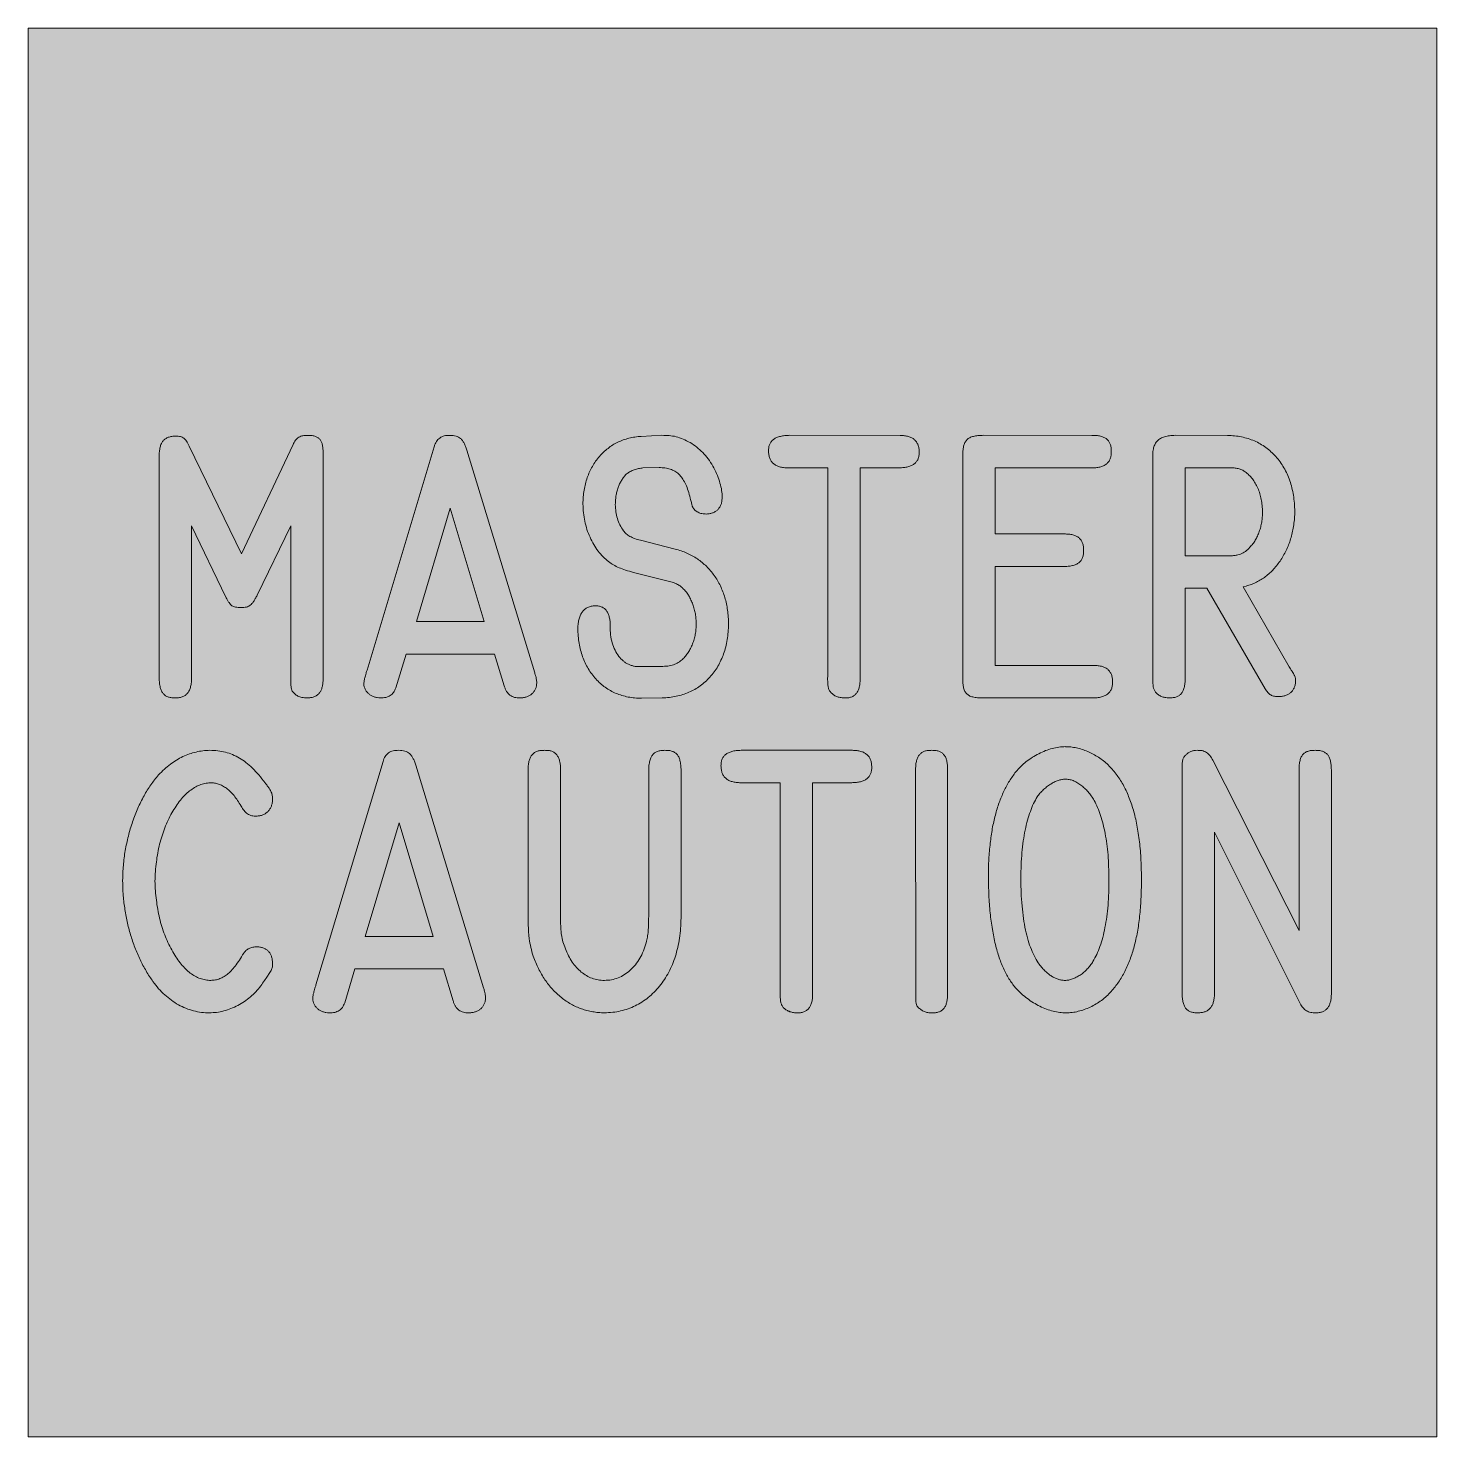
# Model space of a CAD drawing. Header units: inches. Extents: x 96.3 to 114, y 139.7 to 157.4.
import ezdxf

# ---------------------------------------------------------------- set-up
doc = ezdxf.new("R2010")
doc.units = ezdxf.units.IN
doc.header["$MEASUREMENT"] = 0

# ---------------------------------------------------------------- blocks, each defined once
blk = doc.blocks.new('block 2')
at = {"true_color": 0xffffff}
h = blk.add_hatch(color=7, dxfattribs=at)
h.dxf.hatch_style = 2
h.paths.add_polyline_path([(113.993, 139.655), (113.992, 157.384), (96.263, 157.384), (96.263, 139.655)])
at = {"color": 7, "lineweight": 5, "true_color": 0xffffff}
blk.add_lwpolyline([(113.993, 139.655), (113.992, 157.384), (96.263, 157.384), (96.263, 139.655), (113.993, 139.655)], dxfattribs=at)
blk = doc.blocks.new('block 3')
at = {"color": 7, "lineweight": 5, "true_color": 0xffffff}
blk.add_open_spline([(101.995, 145.307), (101.999, 145.293), (102.003, 145.278), (102.007, 145.264), (102.01, 145.253), (102.013, 145.243), (102.015, 145.232), (102.016, 145.224), (102.018, 145.215), (102.018, 145.206), (102.019, 145.198), (102.019, 145.189), (102.02, 145.18), (102.019, 145.166), (102.018, 145.153), (102.015, 145.14), (102.013, 145.127), (102.009, 145.115), (102.004, 145.103), (101.999, 145.092), (101.993, 145.081), (101.985, 145.071), (101.978, 145.061), (101.969, 145.052), (101.96, 145.043), (101.951, 145.035), (101.94, 145.027), (101.929, 145.02), (101.918, 145.014), (101.906, 145.009), (101.894, 145.005), (101.881, 145), (101.868, 144.997), (101.855, 144.995), (101.84, 144.992), (101.825, 144.992), (101.811, 144.991), (101.798, 144.991), (101.786, 144.991), (101.773, 144.992), (101.762, 144.993), (101.751, 144.995), (101.74, 144.998), (101.73, 145.001), (101.72, 145.005), (101.71, 145.01), (101.701, 145.014), (101.692, 145.019), (101.684, 145.025), (101.675, 145.032), (101.668, 145.039), (101.661, 145.047), (101.653, 145.055), (101.647, 145.064), (101.641, 145.073), (101.635, 145.083), (101.629, 145.093), (101.625, 145.104), (101.62, 145.116), (101.616, 145.129), (101.613, 145.141), (101.613, 145.141), (101.489, 145.543), (101.489, 145.543), (101.489, 145.543), (100.376, 145.543), (100.376, 145.543), (100.376, 145.543), (100.247, 145.116), (100.247, 145.116), (100.238, 145.096), (100.23, 145.077), (100.218, 145.06), (100.207, 145.045), (100.192, 145.032), (100.176, 145.021), (100.159, 145.01), (100.14, 145.002), (100.121, 144.997), (100.099, 144.992), (100.076, 144.992), (100.053, 144.991), (100.039, 144.992), (100.025, 144.992), (100.011, 144.995), (99.998, 144.997), (99.985, 145), (99.972, 145.005), (99.96, 145.009), (99.949, 145.014), (99.938, 145.02), (99.927, 145.027), (99.916, 145.034), (99.906, 145.042), (99.897, 145.05), (99.888, 145.059), (99.88, 145.069), (99.873, 145.078), (99.866, 145.088), (99.861, 145.099), (99.856, 145.11), (99.852, 145.121), (99.849, 145.132), (99.847, 145.145), (99.846, 145.157), (99.844, 145.17), (99.845, 145.178), (99.845, 145.187), (99.846, 145.195), (99.847, 145.205), (99.849, 145.215), (99.852, 145.224), (99.853, 145.231), (99.855, 145.237), (99.857, 145.244), (99.859, 145.252), (99.861, 145.261), (99.863, 145.27), (99.866, 145.281), (99.869, 145.292), (99.872, 145.303), (99.876, 145.316), (99.88, 145.329), (99.885, 145.342), (99.885, 145.342), (100.729, 148.154), (100.729, 148.154), (100.732, 148.165), (100.736, 148.177), (100.741, 148.188), (100.746, 148.199), (100.751, 148.209), (100.757, 148.218), (100.763, 148.227), (100.77, 148.235), (100.777, 148.243), (100.784, 148.25), (100.792, 148.257), (100.8, 148.263), (100.808, 148.269), (100.817, 148.274), (100.826, 148.279), (100.836, 148.283), (100.846, 148.286), (100.857, 148.289), (100.868, 148.291), (100.879, 148.293), (100.89, 148.294), (100.902, 148.295), (100.915, 148.295), (100.927, 148.295), (100.941, 148.295), (100.954, 148.295), (100.968, 148.294), (100.98, 148.292), (100.993, 148.29), (101.005, 148.286), (101.015, 148.283), (101.026, 148.279), (101.036, 148.274), (101.045, 148.268), (101.053, 148.262), (101.061, 148.256), (101.07, 148.248), (101.078, 148.24), (101.084, 148.231), (101.092, 148.221), (101.099, 148.21), (101.105, 148.198), (101.112, 148.185), (101.118, 148.171), (101.124, 148.157), (101.13, 148.141), (101.136, 148.125), (101.141, 148.108), (101.141, 148.108), (101.995, 145.307), (101.995, 145.307)], degree=3, knots=[0, 0, 0, 0, 1, 1, 1, 2, 2, 2, 3, 3, 3, 4, 4, 4, 5, 5, 5, 6, 6, 6, 7, 7, 7, 8, 8, 8, 9, 9, 9, 10, 10, 10, 11, 11, 11, 12, 12, 12, 13, 13, 13, 14, 14, 14, 15, 15, 15, 16, 16, 16, 17, 17, 17, 18, 18, 18, 19, 19, 19, 20, 20, 20, 21, 21, 21, 22, 22, 22, 23, 23, 23, 24, 24, 24, 25, 25, 25, 26, 26, 26, 27, 27, 27, 28, 28, 28, 29, 29, 29, 30, 30, 30, 31, 31, 31, 32, 32, 32, 33, 33, 33, 34, 34, 34, 35, 35, 35, 36, 36, 36, 37, 37, 37, 38, 38, 38, 39, 39, 39, 40, 40, 40, 41, 41, 41, 42, 42, 42, 43, 43, 43, 44, 44, 44, 45, 45, 45, 46, 46, 46, 47, 47, 47, 48, 48, 48, 49, 49, 49, 50, 50, 50, 51, 51, 51, 52, 52, 52, 53, 53, 53, 54, 54, 54, 55, 55, 55, 56, 56, 56, 57, 57, 57, 58, 58, 58, 59, 59, 59, 59], dxfattribs=at)
blk = doc.blocks.new('block 4')
at = {"color": 7, "lineweight": 5, "true_color": 0xffffff}
blk.add_open_spline([(106.638, 148.295), (106.657, 148.294), (106.676, 148.294), (106.695, 148.291), (106.711, 148.289), (106.728, 148.286), (106.744, 148.281), (106.758, 148.277), (106.772, 148.272), (106.785, 148.265), (106.797, 148.259), (106.809, 148.251), (106.819, 148.242), (106.829, 148.233), (106.838, 148.223), (106.846, 148.212), (106.854, 148.201), (106.86, 148.189), (106.865, 148.176), (106.87, 148.162), (106.874, 148.148), (106.876, 148.133), (106.879, 148.117), (106.88, 148.1), (106.881, 148.084), (106.88, 148.068), (106.88, 148.053), (106.877, 148.038), (106.875, 148.024), (106.87, 148.011), (106.865, 147.998), (106.86, 147.986), (106.854, 147.975), (106.846, 147.965), (106.838, 147.954), (106.828, 147.945), (106.818, 147.937), (106.807, 147.929), (106.795, 147.921), (106.782, 147.915), (106.768, 147.908), (106.754, 147.904), (106.739, 147.9), (106.722, 147.896), (106.705, 147.892), (106.688, 147.891), (106.668, 147.888), (106.648, 147.888), (106.628, 147.888), (106.628, 147.888), (106.136, 147.888), (106.136, 147.888), (106.136, 147.888), (106.136, 145.242), (106.136, 145.242), (106.136, 145.222), (106.136, 145.201), (106.134, 145.181), (106.133, 145.163), (106.13, 145.145), (106.126, 145.128), (106.122, 145.113), (106.117, 145.098), (106.111, 145.084), (106.105, 145.071), (106.098, 145.059), (106.089, 145.048), (106.081, 145.038), (106.071, 145.029), (106.06, 145.021), (106.049, 145.013), (106.038, 145.007), (106.025, 145.002), (106.012, 144.997), (105.998, 144.994), (105.983, 144.992), (105.967, 144.99), (105.951, 144.991), (105.935, 144.991), (105.918, 144.992), (105.901, 144.993), (105.884, 144.996), (105.869, 144.999), (105.854, 145.004), (105.84, 145.01), (105.826, 145.015), (105.813, 145.022), (105.801, 145.03), (105.789, 145.039), (105.778, 145.049), (105.767, 145.06), (105.76, 145.07), (105.752, 145.079), (105.746, 145.09), (105.741, 145.101), (105.737, 145.114), (105.735, 145.127), (105.733, 145.135), (105.732, 145.143), (105.731, 145.15), (105.73, 145.161), (105.73, 145.171), (105.729, 145.181), (105.728, 145.194), (105.728, 145.207), (105.728, 145.22), (105.727, 145.236), (105.728, 145.252), (105.728, 145.268), (105.728, 145.268), (105.728, 147.888), (105.728, 147.888), (105.728, 147.888), (105.231, 147.887), (105.231, 147.887), (105.212, 147.888), (105.192, 147.888), (105.173, 147.891), (105.156, 147.893), (105.139, 147.896), (105.123, 147.901), (105.108, 147.905), (105.094, 147.91), (105.08, 147.917), (105.068, 147.924), (105.056, 147.932), (105.046, 147.941), (105.036, 147.95), (105.026, 147.959), (105.019, 147.97), (105.011, 147.982), (105.004, 147.994), (104.999, 148.007), (104.994, 148.021), (104.99, 148.035), (104.988, 148.049), (104.985, 148.066), (104.984, 148.082), (104.983, 148.099), (104.984, 148.115), (104.985, 148.13), (104.987, 148.146), (104.989, 148.159), (104.993, 148.173), (104.998, 148.186), (105.004, 148.198), (105.011, 148.209), (105.019, 148.22), (105.028, 148.23), (105.037, 148.24), (105.048, 148.248), (105.06, 148.256), (105.073, 148.263), (105.086, 148.268), (105.101, 148.275), (105.117, 148.28), (105.133, 148.284), (105.151, 148.288), (105.169, 148.291), (105.187, 148.293), (105.209, 148.295), (105.23, 148.295), (105.252, 148.296), (105.252, 148.296), (106.638, 148.295), (106.638, 148.295)], degree=3, knots=[0, 0, 0, 0, 1, 1, 1, 2, 2, 2, 3, 3, 3, 4, 4, 4, 5, 5, 5, 6, 6, 6, 7, 7, 7, 8, 8, 8, 9, 9, 9, 10, 10, 10, 11, 11, 11, 12, 12, 12, 13, 13, 13, 14, 14, 14, 15, 15, 15, 16, 16, 16, 17, 17, 17, 18, 18, 18, 19, 19, 19, 20, 20, 20, 21, 21, 21, 22, 22, 22, 23, 23, 23, 24, 24, 24, 25, 25, 25, 26, 26, 26, 27, 27, 27, 28, 28, 28, 29, 29, 29, 30, 30, 30, 31, 31, 31, 32, 32, 32, 33, 33, 33, 34, 34, 34, 35, 35, 35, 36, 36, 36, 37, 37, 37, 38, 38, 38, 39, 39, 39, 40, 40, 40, 41, 41, 41, 42, 42, 42, 43, 43, 43, 44, 44, 44, 45, 45, 45, 46, 46, 46, 47, 47, 47, 48, 48, 48, 49, 49, 49, 50, 50, 50, 51, 51, 51, 52, 52, 52, 53, 53, 53, 54, 54, 54, 55, 55, 55, 55], dxfattribs=at)
blk = doc.blocks.new('block 5')
at = {"color": 7, "lineweight": 5, "true_color": 0xffffff}
blk.add_open_spline([(108.349, 146.714), (108.35, 146.785), (108.35, 146.856), (108.354, 146.926), (108.358, 146.993), (108.364, 147.059), (108.372, 147.125), (108.379, 147.187), (108.387, 147.248), (108.398, 147.309), (108.409, 147.367), (108.421, 147.423), (108.436, 147.48), (108.45, 147.533), (108.466, 147.585), (108.484, 147.637), (108.502, 147.686), (108.522, 147.733), (108.544, 147.78), (108.565, 147.824), (108.587, 147.867), (108.613, 147.909), (108.638, 147.948), (108.666, 147.986), (108.693, 148.024), (108.714, 148.047), (108.734, 148.071), (108.757, 148.092), (108.779, 148.114), (108.802, 148.134), (108.826, 148.153), (108.851, 148.172), (108.876, 148.19), (108.902, 148.207), (108.928, 148.224), (108.956, 148.239), (108.984, 148.253), (109.011, 148.267), (109.04, 148.28), (109.068, 148.291), (109.096, 148.301), (109.123, 148.311), (109.152, 148.318), (109.179, 148.325), (109.207, 148.331), (109.235, 148.335), (109.262, 148.338), (109.29, 148.34), (109.317, 148.342), (109.317, 148.342), (109.317, 148.341), (109.317, 148.341), (109.34, 148.34), (109.364, 148.339), (109.387, 148.337), (109.41, 148.334), (109.433, 148.33), (109.456, 148.325), (109.48, 148.32), (109.504, 148.314), (109.527, 148.307), (109.551, 148.299), (109.575, 148.29), (109.598, 148.28), (109.622, 148.27), (109.645, 148.259), (109.668, 148.247), (109.69, 148.235), (109.712, 148.221), (109.734, 148.207), (109.755, 148.193), (109.777, 148.178), (109.797, 148.162), (109.817, 148.146), (109.837, 148.129), (109.857, 148.111), (109.874, 148.093), (109.892, 148.075), (109.908, 148.056), (109.925, 148.037), (109.941, 148.017), (109.956, 147.996), (109.972, 147.975), (109.987, 147.954), (110.002, 147.932), (110.016, 147.91), (110.03, 147.887), (110.043, 147.863), (110.056, 147.839), (110.069, 147.815), (110.081, 147.79), (110.093, 147.765), (110.104, 147.739), (110.114, 147.712), (110.125, 147.685), (110.136, 147.658), (110.145, 147.63), (110.155, 147.601), (110.164, 147.572), (110.173, 147.543), (110.181, 147.512), (110.19, 147.482), (110.197, 147.451), (110.205, 147.419), (110.212, 147.386), (110.218, 147.354), (110.224, 147.32), (110.23, 147.286), (110.235, 147.251), (110.241, 147.215), (110.245, 147.179), (110.25, 147.143), (110.254, 147.106), (110.258, 147.068), (110.261, 147.03), (110.264, 146.99), (110.267, 146.951), (110.269, 146.911), (110.271, 146.87), (110.272, 146.829), (110.273, 146.788), (110.274, 146.745), (110.274, 146.702), (110.275, 146.658), (110.274, 146.618), (110.274, 146.578), (110.273, 146.538), (110.272, 146.5), (110.271, 146.461), (110.269, 146.423), (110.267, 146.386), (110.265, 146.349), (110.262, 146.312), (110.26, 146.277), (110.256, 146.241), (110.252, 146.206), (110.249, 146.172), (110.244, 146.138), (110.239, 146.104), (110.235, 146.071), (110.23, 146.039), (110.224, 146.007), (110.218, 145.976), (110.212, 145.945), (110.205, 145.914), (110.198, 145.885), (110.191, 145.856), (110.183, 145.826), (110.169, 145.771), (110.151, 145.716), (110.131, 145.663), (110.112, 145.612), (110.09, 145.562), (110.066, 145.513), (110.042, 145.467), (110.016, 145.422), (109.987, 145.379), (109.958, 145.338), (109.927, 145.299), (109.895, 145.26), (109.876, 145.24), (109.857, 145.22), (109.836, 145.201), (109.816, 145.182), (109.795, 145.165), (109.773, 145.148), (109.751, 145.132), (109.728, 145.117), (109.704, 145.103), (109.68, 145.089), (109.656, 145.075), (109.63, 145.064), (109.605, 145.052), (109.58, 145.042), (109.554, 145.033), (109.529, 145.024), (109.504, 145.016), (109.479, 145.01), (109.454, 145.003), (109.428, 144.999), (109.403, 144.996), (109.377, 144.993), (109.352, 144.992), (109.327, 144.991), (109.3, 144.992), (109.273, 144.993), (109.246, 144.997), (109.218, 145), (109.19, 145.006), (109.163, 145.012), (109.135, 145.02), (109.108, 145.028), (109.081, 145.038), (109.052, 145.049), (109.024, 145.061), (108.997, 145.074), (108.969, 145.088), (108.942, 145.103), (108.915, 145.119), (108.889, 145.135), (108.863, 145.152), (108.839, 145.171), (108.813, 145.189), (108.789, 145.209), (108.766, 145.23), (108.742, 145.252), (108.72, 145.275), (108.698, 145.298), (108.684, 145.315), (108.67, 145.332), (108.656, 145.349), (108.642, 145.368), (108.629, 145.386), (108.617, 145.405), (108.604, 145.426), (108.591, 145.446), (108.58, 145.467), (108.568, 145.489), (108.557, 145.512), (108.546, 145.534), (108.535, 145.558), (108.524, 145.582), (108.515, 145.606), (108.504, 145.631), (108.495, 145.657), (108.486, 145.684), (108.477, 145.711), (108.468, 145.738), (108.46, 145.765), (108.452, 145.794), (108.444, 145.824), (108.437, 145.853), (108.422, 145.916), (108.409, 145.979), (108.399, 146.042), (108.387, 146.11), (108.378, 146.179), (108.371, 146.248), (108.363, 146.323), (108.358, 146.398), (108.354, 146.472), (108.351, 146.553), (108.35, 146.634), (108.349, 146.714)], degree=3, knots=[0, 0, 0, 0, 1, 1, 1, 2, 2, 2, 3, 3, 3, 4, 4, 4, 5, 5, 5, 6, 6, 6, 7, 7, 7, 8, 8, 8, 9, 9, 9, 10, 10, 10, 11, 11, 11, 12, 12, 12, 13, 13, 13, 14, 14, 14, 15, 15, 15, 16, 16, 16, 17, 17, 17, 18, 18, 18, 19, 19, 19, 20, 20, 20, 21, 21, 21, 22, 22, 22, 23, 23, 23, 24, 24, 24, 25, 25, 25, 26, 26, 26, 27, 27, 27, 28, 28, 28, 29, 29, 29, 30, 30, 30, 31, 31, 31, 32, 32, 32, 33, 33, 33, 34, 34, 34, 35, 35, 35, 36, 36, 36, 37, 37, 37, 38, 38, 38, 39, 39, 39, 40, 40, 40, 41, 41, 41, 42, 42, 42, 43, 43, 43, 44, 44, 44, 45, 45, 45, 46, 46, 46, 47, 47, 47, 48, 48, 48, 49, 49, 49, 50, 50, 50, 51, 51, 51, 52, 52, 52, 53, 53, 53, 54, 54, 54, 55, 55, 55, 56, 56, 56, 57, 57, 57, 58, 58, 58, 59, 59, 59, 60, 60, 60, 61, 61, 61, 62, 62, 62, 63, 63, 63, 64, 64, 64, 65, 65, 65, 66, 66, 66, 67, 67, 67, 68, 68, 68, 69, 69, 69, 70, 70, 70, 71, 71, 71, 72, 72, 72, 73, 73, 73, 74, 74, 74, 75, 75, 75, 76, 76, 76, 77, 77, 77, 78, 78, 78, 79, 79, 79, 80, 80, 80, 81, 81, 81, 81], dxfattribs=at)
blk = doc.blocks.new('block 6')
at = {"color": 7, "lineweight": 5, "true_color": 0xffffff}
blk.add_open_spline([(110.419, 149.242), (110.419, 149.242), (110.418, 151.973), (110.418, 151.973), (110.418, 151.996), (110.418, 152.02), (110.419, 152.043), (110.42, 152.063), (110.423, 152.083), (110.428, 152.103), (110.433, 152.12), (110.439, 152.136), (110.448, 152.152), (110.455, 152.166), (110.465, 152.179), (110.476, 152.191), (110.487, 152.202), (110.501, 152.212), (110.515, 152.22), (110.531, 152.229), (110.548, 152.236), (110.566, 152.241), (110.586, 152.247), (110.607, 152.251), (110.628, 152.254), (110.653, 152.257), (110.677, 152.258), (110.702, 152.26), (110.702, 152.26), (111.357, 152.259), (111.357, 152.259), (111.387, 152.257), (111.418, 152.256), (111.448, 152.253), (111.477, 152.25), (111.507, 152.245), (111.536, 152.239), (111.563, 152.234), (111.591, 152.227), (111.618, 152.219), (111.645, 152.21), (111.671, 152.2), (111.696, 152.189), (111.722, 152.178), (111.747, 152.166), (111.77, 152.152), (111.794, 152.138), (111.817, 152.123), (111.839, 152.106), (111.862, 152.09), (111.884, 152.072), (111.905, 152.053), (111.926, 152.034), (111.946, 152.014), (111.965, 151.992), (111.985, 151.971), (112.003, 151.948), (112.02, 151.925), (112.037, 151.901), (112.053, 151.877), (112.067, 151.851), (112.082, 151.826), (112.096, 151.8), (112.108, 151.773), (112.121, 151.746), (112.132, 151.718), (112.142, 151.689), (112.152, 151.66), (112.16, 151.63), (112.168, 151.6), (112.175, 151.569), (112.182, 151.537), (112.187, 151.506), (112.193, 151.473), (112.197, 151.44), (112.2, 151.407), (112.203, 151.372), (112.204, 151.337), (112.205, 151.302), (112.204, 151.273), (112.203, 151.244), (112.201, 151.216), (112.199, 151.188), (112.196, 151.16), (112.192, 151.132), (112.188, 151.105), (112.184, 151.078), (112.178, 151.052), (112.172, 151.026), (112.166, 151), (112.158, 150.974), (112.151, 150.949), (112.143, 150.924), (112.134, 150.9), (112.125, 150.875), (112.115, 150.852), (112.105, 150.828), (112.094, 150.805), (112.082, 150.782), (112.069, 150.759), (112.057, 150.737), (112.044, 150.715), (112.03, 150.693), (112.016, 150.672), (112.001, 150.652), (111.986, 150.632), (111.971, 150.613), (111.956, 150.594), (111.939, 150.576), (111.923, 150.559), (111.906, 150.543), (111.889, 150.527), (111.872, 150.511), (111.855, 150.496), (111.837, 150.482), (111.819, 150.468), (111.8, 150.456), (111.781, 150.444), (111.761, 150.432), (111.742, 150.421), (111.722, 150.411), (111.701, 150.401), (111.68, 150.392), (111.659, 150.384), (111.638, 150.377), (111.616, 150.37), (111.595, 150.363), (111.595, 150.363), (111.555, 150.354), (111.555, 150.354), (111.555, 150.354), (112.136, 149.346), (112.136, 149.346), (112.136, 149.346), (112.151, 149.321), (112.151, 149.321), (112.157, 149.311), (112.164, 149.3), (112.171, 149.289), (112.177, 149.281), (112.183, 149.272), (112.188, 149.264), (112.192, 149.257), (112.196, 149.25), (112.199, 149.243), (112.202, 149.238), (112.204, 149.233), (112.207, 149.228), (112.21, 149.219), (112.213, 149.21), (112.214, 149.201), (112.216, 149.19), (112.216, 149.179), (112.215, 149.168), (112.214, 149.153), (112.213, 149.139), (112.211, 149.124), (112.209, 149.111), (112.205, 149.098), (112.199, 149.085), (112.194, 149.074), (112.188, 149.063), (112.181, 149.052), (112.173, 149.042), (112.165, 149.032), (112.156, 149.024), (112.146, 149.015), (112.136, 149.008), (112.125, 149.001), (112.113, 148.995), (112.102, 148.99), (112.089, 148.986), (112.077, 148.981), (112.063, 148.978), (112.05, 148.976), (112.036, 148.973), (112.021, 148.973), (112.006, 148.972), (111.987, 148.972), (111.967, 148.973), (111.948, 148.976), (111.932, 148.979), (111.917, 148.984), (111.903, 148.992), (111.889, 149), (111.877, 149.01), (111.866, 149.022), (111.853, 149.037), (111.843, 149.054), (111.833, 149.07), (111.833, 149.07), (111.099, 150.334), (111.099, 150.334), (111.099, 150.334), (110.826, 150.334), (110.826, 150.334), (110.826, 150.334), (110.826, 149.223), (110.826, 149.223), (110.826, 149.2), (110.825, 149.177), (110.824, 149.154), (110.822, 149.135), (110.819, 149.115), (110.815, 149.096), (110.811, 149.08), (110.807, 149.065), (110.801, 149.05), (110.795, 149.037), (110.788, 149.025), (110.78, 149.014), (110.772, 149.004), (110.763, 148.994), (110.752, 148.987), (110.741, 148.979), (110.729, 148.973), (110.717, 148.968), (110.703, 148.963), (110.688, 148.96), (110.673, 148.958), (110.657, 148.955), (110.64, 148.955), (110.622, 148.955), (110.605, 148.956), (110.588, 148.957), (110.571, 148.96), (110.555, 148.963), (110.539, 148.967), (110.525, 148.973), (110.511, 148.979), (110.498, 148.987), (110.486, 148.996), (110.474, 149.006), (110.463, 149.017), (110.453, 149.028), (110.446, 149.038), (110.439, 149.049), (110.433, 149.06), (110.428, 149.071), (110.425, 149.083), (110.423, 149.096), (110.422, 149.103), (110.421, 149.111), (110.421, 149.118), (110.42, 149.129), (110.419, 149.14), (110.419, 149.151), (110.419, 149.164), (110.418, 149.178), (110.418, 149.192), (110.418, 149.209), (110.419, 149.226), (110.419, 149.242)], degree=3, knots=[0, 0, 0, 0, 1, 1, 1, 2, 2, 2, 3, 3, 3, 4, 4, 4, 5, 5, 5, 6, 6, 6, 7, 7, 7, 8, 8, 8, 9, 9, 9, 10, 10, 10, 11, 11, 11, 12, 12, 12, 13, 13, 13, 14, 14, 14, 15, 15, 15, 16, 16, 16, 17, 17, 17, 18, 18, 18, 19, 19, 19, 20, 20, 20, 21, 21, 21, 22, 22, 22, 23, 23, 23, 24, 24, 24, 25, 25, 25, 26, 26, 26, 27, 27, 27, 28, 28, 28, 29, 29, 29, 30, 30, 30, 31, 31, 31, 32, 32, 32, 33, 33, 33, 34, 34, 34, 35, 35, 35, 36, 36, 36, 37, 37, 37, 38, 38, 38, 39, 39, 39, 40, 40, 40, 41, 41, 41, 42, 42, 42, 43, 43, 43, 44, 44, 44, 45, 45, 45, 46, 46, 46, 47, 47, 47, 48, 48, 48, 49, 49, 49, 50, 50, 50, 51, 51, 51, 52, 52, 52, 53, 53, 53, 54, 54, 54, 55, 55, 55, 56, 56, 56, 57, 57, 57, 58, 58, 58, 59, 59, 59, 60, 60, 60, 61, 61, 61, 62, 62, 62, 63, 63, 63, 64, 64, 64, 65, 65, 65, 66, 66, 66, 67, 67, 67, 68, 68, 68, 69, 69, 69, 70, 70, 70, 71, 71, 71, 72, 72, 72, 73, 73, 73, 74, 74, 74, 75, 75, 75, 76, 76, 76, 77, 77, 77, 78, 78, 78, 79, 79, 79, 80, 80, 80, 81, 81, 81, 82, 82, 82, 83, 83, 83, 84, 84, 84, 84], dxfattribs=at)
blk = doc.blocks.new('block 7')
at = {"color": 7, "lineweight": 5, "true_color": 0xffffff}
blk.add_open_spline([(107.236, 152.259), (107.255, 152.258), (107.274, 152.258), (107.292, 152.255), (107.309, 152.253), (107.325, 152.25), (107.341, 152.245), (107.356, 152.241), (107.37, 152.236), (107.383, 152.229), (107.395, 152.222), (107.406, 152.215), (107.417, 152.206), (107.427, 152.197), (107.436, 152.187), (107.443, 152.176), (107.451, 152.165), (107.458, 152.152), (107.463, 152.14), (107.468, 152.126), (107.472, 152.112), (107.474, 152.097), (107.477, 152.081), (107.478, 152.064), (107.479, 152.048), (107.478, 152.032), (107.478, 152.017), (107.475, 152.002), (107.472, 151.988), (107.468, 151.975), (107.463, 151.962), (107.458, 151.95), (107.451, 151.939), (107.443, 151.928), (107.435, 151.918), (107.426, 151.909), (107.415, 151.901), (107.404, 151.892), (107.393, 151.885), (107.38, 151.879), (107.366, 151.872), (107.351, 151.867), (107.336, 151.864), (107.319, 151.859), (107.302, 151.856), (107.285, 151.854), (107.266, 151.852), (107.246, 151.852), (107.226, 151.851), (107.226, 151.851), (106.734, 151.851), (106.734, 151.851), (106.734, 151.851), (106.734, 149.206), (106.734, 149.206), (106.734, 149.186), (106.734, 149.165), (106.732, 149.144), (106.73, 149.127), (106.728, 149.109), (106.723, 149.092), (106.72, 149.077), (106.715, 149.062), (106.708, 149.047), (106.703, 149.035), (106.695, 149.023), (106.687, 149.012), (106.679, 149.002), (106.669, 148.993), (106.658, 148.985), (106.647, 148.977), (106.635, 148.971), (106.623, 148.966), (106.609, 148.961), (106.595, 148.958), (106.581, 148.956), (106.565, 148.954), (106.549, 148.954), (106.532, 148.955), (106.515, 148.956), (106.499, 148.957), (106.482, 148.96), (106.467, 148.963), (106.452, 148.967), (106.437, 148.973), (106.424, 148.979), (106.411, 148.986), (106.399, 148.994), (106.387, 149.003), (106.376, 149.013), (106.365, 149.024), (106.357, 149.033), (106.35, 149.043), (106.344, 149.054), (106.338, 149.065), (106.335, 149.078), (106.333, 149.09), (106.331, 149.098), (106.33, 149.106), (106.329, 149.114), (106.328, 149.124), (106.327, 149.135), (106.327, 149.145), (106.326, 149.158), (106.326, 149.171), (106.325, 149.184), (106.325, 149.2), (106.326, 149.215), (106.326, 149.231), (106.326, 149.231), (106.326, 151.851), (106.326, 151.851), (106.326, 151.851), (105.829, 151.851), (105.829, 151.851), (105.81, 151.851), (105.79, 151.852), (105.771, 151.854), (105.754, 151.856), (105.737, 151.86), (105.72, 151.864), (105.706, 151.869), (105.692, 151.874), (105.678, 151.881), (105.666, 151.887), (105.654, 151.895), (105.644, 151.905), (105.633, 151.913), (105.624, 151.923), (105.616, 151.934), (105.608, 151.945), (105.602, 151.958), (105.597, 151.971), (105.592, 151.984), (105.588, 151.999), (105.585, 152.013), (105.583, 152.029), (105.582, 152.046), (105.581, 152.063), (105.582, 152.078), (105.582, 152.094), (105.585, 152.109), (105.587, 152.123), (105.591, 152.137), (105.596, 152.15), (105.602, 152.162), (105.609, 152.173), (105.617, 152.183), (105.625, 152.194), (105.635, 152.203), (105.646, 152.211), (105.657, 152.22), (105.67, 152.227), (105.684, 152.232), (105.699, 152.239), (105.715, 152.243), (105.731, 152.247), (105.748, 152.252), (105.767, 152.255), (105.785, 152.257), (105.806, 152.259), (105.828, 152.259), (105.849, 152.26), (105.849, 152.26), (107.236, 152.259), (107.236, 152.259)], degree=3, knots=[0, 0, 0, 0, 1, 1, 1, 2, 2, 2, 3, 3, 3, 4, 4, 4, 5, 5, 5, 6, 6, 6, 7, 7, 7, 8, 8, 8, 9, 9, 9, 10, 10, 10, 11, 11, 11, 12, 12, 12, 13, 13, 13, 14, 14, 14, 15, 15, 15, 16, 16, 16, 17, 17, 17, 18, 18, 18, 19, 19, 19, 20, 20, 20, 21, 21, 21, 22, 22, 22, 23, 23, 23, 24, 24, 24, 25, 25, 25, 26, 26, 26, 27, 27, 27, 28, 28, 28, 29, 29, 29, 30, 30, 30, 31, 31, 31, 32, 32, 32, 33, 33, 33, 34, 34, 34, 35, 35, 35, 36, 36, 36, 37, 37, 37, 38, 38, 38, 39, 39, 39, 40, 40, 40, 41, 41, 41, 42, 42, 42, 43, 43, 43, 44, 44, 44, 45, 45, 45, 46, 46, 46, 47, 47, 47, 48, 48, 48, 49, 49, 49, 50, 50, 50, 51, 51, 51, 52, 52, 52, 53, 53, 53, 54, 54, 54, 55, 55, 55, 55], dxfattribs=at)
blk = doc.blocks.new('block 8')
at = {"color": 7, "lineweight": 5, "true_color": 0xffffff}
blk.add_open_spline([(102.638, 149.271), (102.642, 149.256), (102.647, 149.242), (102.651, 149.228), (102.654, 149.217), (102.656, 149.207), (102.658, 149.196), (102.66, 149.188), (102.661, 149.179), (102.662, 149.17), (102.663, 149.161), (102.663, 149.153), (102.664, 149.144), (102.663, 149.13), (102.662, 149.117), (102.659, 149.103), (102.657, 149.091), (102.653, 149.078), (102.648, 149.067), (102.643, 149.056), (102.636, 149.045), (102.629, 149.035), (102.622, 149.025), (102.613, 149.016), (102.604, 149.007), (102.594, 148.998), (102.584, 148.991), (102.573, 148.984), (102.562, 148.978), (102.55, 148.973), (102.538, 148.968), (102.525, 148.964), (102.512, 148.96), (102.498, 148.958), (102.484, 148.956), (102.469, 148.955), (102.454, 148.955), (102.442, 148.955), (102.43, 148.955), (102.417, 148.956), (102.406, 148.957), (102.395, 148.959), (102.384, 148.962), (102.374, 148.965), (102.364, 148.969), (102.354, 148.973), (102.345, 148.978), (102.336, 148.983), (102.327, 148.989), (102.319, 148.995), (102.311, 149.003), (102.304, 149.011), (102.297, 149.019), (102.291, 149.027), (102.285, 149.037), (102.278, 149.047), (102.273, 149.057), (102.268, 149.068), (102.264, 149.08), (102.26, 149.092), (102.256, 149.105), (102.256, 149.105), (102.132, 149.506), (102.132, 149.506), (102.132, 149.506), (101.02, 149.506), (101.02, 149.506), (101.02, 149.506), (100.89, 149.08), (100.89, 149.08), (100.882, 149.06), (100.874, 149.041), (100.862, 149.024), (100.851, 149.008), (100.836, 148.995), (100.82, 148.985), (100.803, 148.974), (100.784, 148.966), (100.765, 148.961), (100.742, 148.956), (100.719, 148.955), (100.696, 148.955), (100.682, 148.955), (100.669, 148.956), (100.655, 148.958), (100.642, 148.96), (100.629, 148.964), (100.616, 148.968), (100.604, 148.973), (100.593, 148.978), (100.581, 148.984), (100.57, 148.99), (100.56, 148.998), (100.55, 149.006), (100.54, 149.014), (100.532, 149.023), (100.524, 149.032), (100.516, 149.042), (100.51, 149.052), (100.505, 149.063), (100.5, 149.074), (100.496, 149.085), (100.493, 149.096), (100.49, 149.108), (100.489, 149.121), (100.488, 149.134), (100.488, 149.142), (100.489, 149.15), (100.49, 149.159), (100.491, 149.169), (100.493, 149.178), (100.495, 149.188), (100.497, 149.195), (100.499, 149.201), (100.5, 149.208), (100.502, 149.216), (100.505, 149.225), (100.507, 149.233), (100.51, 149.245), (100.513, 149.256), (100.516, 149.266), (100.52, 149.28), (100.524, 149.293), (100.528, 149.306), (100.528, 149.306), (101.372, 152.117), (101.372, 152.117), (101.376, 152.129), (101.38, 152.141), (101.385, 152.152), (101.389, 152.162), (101.395, 152.172), (101.401, 152.182), (101.407, 152.191), (101.413, 152.199), (101.421, 152.206), (101.428, 152.214), (101.435, 152.22), (101.444, 152.226), (101.452, 152.233), (101.461, 152.238), (101.47, 152.242), (101.48, 152.247), (101.49, 152.25), (101.5, 152.252), (101.511, 152.255), (101.522, 152.257), (101.533, 152.258), (101.546, 152.259), (101.558, 152.259), (101.571, 152.259), (101.584, 152.259), (101.598, 152.259), (101.612, 152.257), (101.624, 152.256), (101.636, 152.254), (101.648, 152.25), (101.659, 152.247), (101.669, 152.243), (101.679, 152.237), (101.688, 152.232), (101.697, 152.226), (101.705, 152.219), (101.714, 152.212), (101.721, 152.204), (101.728, 152.195), (101.736, 152.185), (101.743, 152.173), (101.749, 152.162), (101.756, 152.149), (101.762, 152.135), (101.768, 152.121), (101.774, 152.105), (101.779, 152.088), (101.785, 152.072), (101.785, 152.072), (102.638, 149.271), (102.638, 149.271)], degree=3, knots=[0, 0, 0, 0, 1, 1, 1, 2, 2, 2, 3, 3, 3, 4, 4, 4, 5, 5, 5, 6, 6, 6, 7, 7, 7, 8, 8, 8, 9, 9, 9, 10, 10, 10, 11, 11, 11, 12, 12, 12, 13, 13, 13, 14, 14, 14, 15, 15, 15, 16, 16, 16, 17, 17, 17, 18, 18, 18, 19, 19, 19, 20, 20, 20, 21, 21, 21, 22, 22, 22, 23, 23, 23, 24, 24, 24, 25, 25, 25, 26, 26, 26, 27, 27, 27, 28, 28, 28, 29, 29, 29, 30, 30, 30, 31, 31, 31, 32, 32, 32, 33, 33, 33, 34, 34, 34, 35, 35, 35, 36, 36, 36, 37, 37, 37, 38, 38, 38, 39, 39, 39, 40, 40, 40, 41, 41, 41, 42, 42, 42, 43, 43, 43, 44, 44, 44, 45, 45, 45, 46, 46, 46, 47, 47, 47, 48, 48, 48, 49, 49, 49, 50, 50, 50, 51, 51, 51, 52, 52, 52, 53, 53, 53, 54, 54, 54, 55, 55, 55, 56, 56, 56, 57, 57, 57, 58, 58, 58, 59, 59, 59, 59], dxfattribs=at)
blk = doc.blocks.new('block 9')
at = {"color": 7, "lineweight": 5, "true_color": 0xffffff}
blk.add_open_spline([(98.319, 151.122), (98.319, 151.122), (98.319, 149.214), (98.319, 149.214), (98.319, 149.193), (98.319, 149.172), (98.317, 149.151), (98.315, 149.133), (98.312, 149.115), (98.308, 149.097), (98.304, 149.081), (98.299, 149.066), (98.292, 149.051), (98.286, 149.038), (98.277, 149.025), (98.268, 149.014), (98.259, 149.004), (98.249, 148.994), (98.238, 148.986), (98.227, 148.978), (98.214, 148.972), (98.201, 148.967), (98.187, 148.962), (98.172, 148.959), (98.157, 148.957), (98.14, 148.955), (98.123, 148.955), (98.106, 148.955), (98.09, 148.955), (98.074, 148.955), (98.059, 148.958), (98.045, 148.96), (98.032, 148.964), (98.019, 148.969), (98.007, 148.974), (97.995, 148.98), (97.985, 148.988), (97.975, 148.996), (97.966, 149.006), (97.958, 149.016), (97.95, 149.027), (97.943, 149.039), (97.938, 149.052), (97.931, 149.067), (97.927, 149.083), (97.923, 149.099), (97.919, 149.118), (97.916, 149.137), (97.915, 149.157), (97.913, 149.179), (97.912, 149.202), (97.912, 149.225), (97.912, 149.225), (97.912, 151.99), (97.912, 151.99), (97.912, 152.012), (97.912, 152.034), (97.915, 152.055), (97.916, 152.074), (97.92, 152.092), (97.924, 152.11), (97.928, 152.126), (97.932, 152.141), (97.939, 152.155), (97.945, 152.168), (97.952, 152.18), (97.961, 152.191), (97.969, 152.201), (97.979, 152.209), (97.99, 152.216), (98.001, 152.224), (98.014, 152.23), (98.027, 152.235), (98.041, 152.24), (98.057, 152.244), (98.072, 152.246), (98.09, 152.248), (98.107, 152.248), (98.125, 152.249), (98.144, 152.248), (98.162, 152.248), (98.18, 152.243), (98.195, 152.239), (98.21, 152.233), (98.222, 152.224), (98.228, 152.219), (98.234, 152.214), (98.239, 152.208), (98.246, 152.201), (98.251, 152.193), (98.257, 152.186), (98.263, 152.177), (98.268, 152.168), (98.273, 152.158), (98.279, 152.147), (98.284, 152.136), (98.29, 152.125), (98.29, 152.125), (98.946, 150.769), (98.946, 150.769), (98.946, 150.769), (99.597, 152.143), (99.597, 152.143), (99.607, 152.162), (99.616, 152.181), (99.629, 152.198), (99.64, 152.212), (99.654, 152.225), (99.67, 152.235), (99.685, 152.245), (99.701, 152.252), (99.718, 152.255), (99.737, 152.259), (99.756, 152.259), (99.775, 152.259), (99.792, 152.259), (99.809, 152.258), (99.826, 152.257), (99.841, 152.255), (99.856, 152.253), (99.869, 152.249), (99.882, 152.245), (99.893, 152.24), (99.904, 152.234), (99.914, 152.228), (99.923, 152.221), (99.931, 152.213), (99.938, 152.204), (99.945, 152.194), (99.95, 152.184), (99.956, 152.172), (99.961, 152.16), (99.964, 152.147), (99.969, 152.131), (99.971, 152.115), (99.972, 152.099), (99.974, 152.081), (99.974, 152.062), (99.975, 152.044), (99.975, 152.044), (99.974, 149.18), (99.974, 149.18), (99.974, 149.163), (99.973, 149.145), (99.971, 149.127), (99.969, 149.112), (99.966, 149.096), (99.961, 149.081), (99.957, 149.067), (99.952, 149.054), (99.945, 149.042), (99.939, 149.03), (99.931, 149.02), (99.923, 149.01), (99.914, 149.001), (99.904, 148.992), (99.894, 148.986), (99.883, 148.979), (99.872, 148.973), (99.859, 148.968), (99.846, 148.963), (99.832, 148.96), (99.818, 148.958), (99.802, 148.955), (99.786, 148.955), (99.77, 148.955), (99.75, 148.956), (99.729, 148.958), (99.709, 148.962), (99.692, 148.965), (99.675, 148.971), (99.658, 148.978), (99.644, 148.985), (99.63, 148.994), (99.618, 149.005), (99.606, 149.016), (99.597, 149.028), (99.587, 149.041), (99.584, 149.05), (99.58, 149.058), (99.578, 149.067), (99.575, 149.078), (99.573, 149.088), (99.571, 149.098), (99.569, 149.113), (99.569, 149.128), (99.568, 149.142), (99.568, 149.163), (99.568, 149.184), (99.567, 149.205), (99.567, 149.205), (99.567, 151.122), (99.567, 151.122), (99.567, 151.122), (99.145, 150.247), (99.145, 150.247), (99.137, 150.233), (99.13, 150.218), (99.122, 150.204), (99.116, 150.192), (99.109, 150.18), (99.101, 150.169), (99.094, 150.159), (99.087, 150.15), (99.079, 150.142), (99.073, 150.135), (99.066, 150.128), (99.059, 150.122), (99.052, 150.117), (99.045, 150.112), (99.037, 150.109), (99.028, 150.104), (99.019, 150.101), (99.01, 150.099), (98.999, 150.097), (98.988, 150.095), (98.977, 150.094), (98.965, 150.093), (98.953, 150.093), (98.941, 150.093), (98.928, 150.093), (98.916, 150.093), (98.904, 150.093), (98.894, 150.094), (98.883, 150.096), (98.873, 150.098), (98.864, 150.099), (98.856, 150.101), (98.848, 150.104), (98.841, 150.107), (98.834, 150.111), (98.828, 150.115), (98.821, 150.12), (98.815, 150.125), (98.81, 150.131), (98.803, 150.138), (98.797, 150.146), (98.791, 150.154), (98.784, 150.164), (98.778, 150.174), (98.772, 150.185), (98.765, 150.197), (98.758, 150.21), (98.752, 150.223), (98.752, 150.223), (98.319, 151.122), (98.319, 151.122)], degree=3, knots=[0, 0, 0, 0, 1, 1, 1, 2, 2, 2, 3, 3, 3, 4, 4, 4, 5, 5, 5, 6, 6, 6, 7, 7, 7, 8, 8, 8, 9, 9, 9, 10, 10, 10, 11, 11, 11, 12, 12, 12, 13, 13, 13, 14, 14, 14, 15, 15, 15, 16, 16, 16, 17, 17, 17, 18, 18, 18, 19, 19, 19, 20, 20, 20, 21, 21, 21, 22, 22, 22, 23, 23, 23, 24, 24, 24, 25, 25, 25, 26, 26, 26, 27, 27, 27, 28, 28, 28, 29, 29, 29, 30, 30, 30, 31, 31, 31, 32, 32, 32, 33, 33, 33, 34, 34, 34, 35, 35, 35, 36, 36, 36, 37, 37, 37, 38, 38, 38, 39, 39, 39, 40, 40, 40, 41, 41, 41, 42, 42, 42, 43, 43, 43, 44, 44, 44, 45, 45, 45, 46, 46, 46, 47, 47, 47, 48, 48, 48, 49, 49, 49, 50, 50, 50, 51, 51, 51, 52, 52, 52, 53, 53, 53, 54, 54, 54, 55, 55, 55, 56, 56, 56, 57, 57, 57, 58, 58, 58, 59, 59, 59, 60, 60, 60, 61, 61, 61, 62, 62, 62, 63, 63, 63, 64, 64, 64, 65, 65, 65, 66, 66, 66, 67, 67, 67, 68, 68, 68, 69, 69, 69, 70, 70, 70, 71, 71, 71, 72, 72, 72, 73, 73, 73, 74, 74, 74, 75, 75, 75, 76, 76, 76, 77, 77, 77, 78, 78, 78, 79, 79, 79, 80, 80, 80, 81, 81, 81, 82, 82, 82, 82], dxfattribs=at)
blk = doc.blocks.new('block 10')
at = {"color": 7, "lineweight": 5, "true_color": 0xffffff}
blk.add_open_spline([(103.983, 148.95), (103.954, 148.95), (103.925, 148.951), (103.896, 148.954), (103.869, 148.957), (103.842, 148.961), (103.814, 148.966), (103.788, 148.971), (103.762, 148.978), (103.736, 148.986), (103.711, 148.993), (103.686, 149.002), (103.662, 149.012), (103.638, 149.022), (103.615, 149.033), (103.592, 149.046), (103.57, 149.059), (103.548, 149.072), (103.526, 149.088), (103.505, 149.103), (103.485, 149.119), (103.465, 149.136), (103.445, 149.154), (103.426, 149.173), (103.408, 149.193), (103.39, 149.213), (103.372, 149.234), (103.356, 149.256), (103.34, 149.277), (103.325, 149.3), (103.311, 149.323), (103.297, 149.347), (103.284, 149.371), (103.273, 149.395), (103.261, 149.42), (103.25, 149.446), (103.241, 149.473), (103.232, 149.5), (103.223, 149.527), (103.216, 149.555), (103.209, 149.583), (103.202, 149.612), (103.197, 149.642), (103.192, 149.672), (103.188, 149.702), (103.186, 149.733), (103.183, 149.765), (103.182, 149.797), (103.181, 149.83), (103.182, 149.852), (103.182, 149.873), (103.185, 149.895), (103.188, 149.914), (103.192, 149.933), (103.197, 149.952), (103.201, 149.968), (103.207, 149.985), (103.214, 150), (103.221, 150.014), (103.229, 150.027), (103.238, 150.04), (103.247, 150.051), (103.257, 150.062), (103.268, 150.071), (103.28, 150.08), (103.292, 150.088), (103.306, 150.094), (103.32, 150.101), (103.334, 150.105), (103.349, 150.109), (103.365, 150.112), (103.382, 150.114), (103.399, 150.115), (103.414, 150.114), (103.429, 150.113), (103.444, 150.111), (103.457, 150.108), (103.47, 150.105), (103.483, 150.099), (103.494, 150.094), (103.506, 150.087), (103.516, 150.079), (103.526, 150.071), (103.535, 150.061), (103.542, 150.051), (103.55, 150.04), (103.557, 150.028), (103.562, 150.015), (103.569, 150.001), (103.574, 149.986), (103.577, 149.971), (103.582, 149.954), (103.584, 149.937), (103.586, 149.92), (103.588, 149.9), (103.588, 149.88), (103.588, 149.86), (103.589, 149.822), (103.59, 149.785), (103.594, 149.747), (103.598, 149.713), (103.604, 149.679), (103.614, 149.646), (103.623, 149.615), (103.635, 149.585), (103.649, 149.556), (103.663, 149.528), (103.679, 149.502), (103.698, 149.478), (103.707, 149.466), (103.717, 149.455), (103.728, 149.444), (103.737, 149.434), (103.748, 149.425), (103.758, 149.416), (103.769, 149.407), (103.779, 149.399), (103.791, 149.392), (103.802, 149.385), (103.814, 149.379), (103.826, 149.374), (103.838, 149.368), (103.85, 149.364), (103.863, 149.361), (103.875, 149.357), (103.888, 149.354), (103.901, 149.352), (103.914, 149.35), (103.927, 149.349), (103.941, 149.349), (103.955, 149.349), (103.97, 149.35), (103.984, 149.351), (103.984, 149.351), (104.228, 149.351), (104.228, 149.351), (104.256, 149.352), (104.284, 149.353), (104.312, 149.356), (104.336, 149.36), (104.361, 149.365), (104.384, 149.373), (104.406, 149.38), (104.427, 149.389), (104.446, 149.401), (104.464, 149.412), (104.481, 149.426), (104.498, 149.44), (104.511, 149.454), (104.524, 149.467), (104.536, 149.481), (104.548, 149.496), (104.56, 149.511), (104.57, 149.527), (104.581, 149.544), (104.59, 149.561), (104.599, 149.578), (104.608, 149.597), (104.617, 149.615), (104.624, 149.634), (104.632, 149.654), (104.639, 149.674), (104.644, 149.694), (104.65, 149.714), (104.655, 149.735), (104.659, 149.756), (104.663, 149.777), (104.666, 149.798), (104.668, 149.819), (104.67, 149.841), (104.67, 149.863), (104.671, 149.885), (104.67, 149.906), (104.67, 149.928), (104.668, 149.949), (104.666, 149.97), (104.664, 149.991), (104.66, 150.012), (104.656, 150.032), (104.652, 150.052), (104.646, 150.072), (104.641, 150.092), (104.635, 150.111), (104.628, 150.131), (104.622, 150.15), (104.614, 150.169), (104.605, 150.187), (104.597, 150.204), (104.589, 150.221), (104.579, 150.238), (104.57, 150.254), (104.559, 150.269), (104.548, 150.284), (104.537, 150.298), (104.525, 150.311), (104.513, 150.325), (104.502, 150.336), (104.491, 150.347), (104.479, 150.356), (104.466, 150.367), (104.451, 150.376), (104.435, 150.384), (104.418, 150.393), (104.4, 150.4), (104.382, 150.407), (104.362, 150.414), (104.341, 150.419), (104.32, 150.425), (104.32, 150.425), (103.882, 150.535), (103.882, 150.535), (103.848, 150.544), (103.814, 150.553), (103.781, 150.564), (103.753, 150.573), (103.726, 150.583), (103.7, 150.594), (103.676, 150.604), (103.653, 150.616), (103.631, 150.629), (103.61, 150.641), (103.589, 150.655), (103.568, 150.67), (103.544, 150.69), (103.52, 150.71), (103.498, 150.731), (103.476, 150.754), (103.455, 150.778), (103.436, 150.803), (103.416, 150.829), (103.398, 150.857), (103.381, 150.885), (103.364, 150.915), (103.349, 150.946), (103.335, 150.977), (103.32, 151.009), (103.307, 151.043), (103.296, 151.076), (103.286, 151.11), (103.277, 151.144), (103.269, 151.179), (103.262, 151.214), (103.256, 151.249), (103.252, 151.285), (103.248, 151.321), (103.247, 151.357), (103.245, 151.394), (103.246, 151.424), (103.247, 151.454), (103.25, 151.484), (103.252, 151.512), (103.256, 151.54), (103.261, 151.568), (103.265, 151.596), (103.27, 151.623), (103.277, 151.65), (103.284, 151.676), (103.291, 151.702), (103.3, 151.727), (103.309, 151.752), (103.318, 151.776), (103.329, 151.8), (103.339, 151.823), (103.351, 151.846), (103.364, 151.869), (103.377, 151.891), (103.39, 151.912), (103.405, 151.933), (103.42, 151.954), (103.436, 151.974), (103.452, 151.994), (103.469, 152.013), (103.486, 152.031), (103.505, 152.048), (103.523, 152.065), (103.541, 152.081), (103.561, 152.096), (103.58, 152.111), (103.6, 152.125), (103.62, 152.138), (103.641, 152.151), (103.662, 152.163), (103.684, 152.173), (103.706, 152.184), (103.729, 152.193), (103.752, 152.201), (103.776, 152.21), (103.8, 152.217), (103.824, 152.223), (103.849, 152.229), (103.874, 152.234), (103.899, 152.238), (103.926, 152.242), (103.952, 152.244), (103.979, 152.247), (103.979, 152.247), (104.239, 152.26), (104.239, 152.26), (104.239, 152.26), (104.263, 152.259), (104.263, 152.259), (104.293, 152.258), (104.323, 152.258), (104.352, 152.254), (104.382, 152.251), (104.411, 152.245), (104.44, 152.236), (104.47, 152.227), (104.499, 152.215), (104.528, 152.202), (104.558, 152.188), (104.587, 152.172), (104.615, 152.155), (104.644, 152.136), (104.671, 152.116), (104.697, 152.094), (104.724, 152.072), (104.748, 152.049), (104.771, 152.024), (104.795, 151.998), (104.818, 151.97), (104.838, 151.941), (104.858, 151.911), (104.876, 151.88), (104.894, 151.849), (104.91, 151.818), (104.925, 151.786), (104.938, 151.754), (104.951, 151.723), (104.961, 151.691), (104.97, 151.658), (104.979, 151.628), (104.987, 151.597), (104.991, 151.566), (104.995, 151.538), (104.997, 151.511), (104.998, 151.484), (104.997, 151.468), (104.996, 151.451), (104.994, 151.435), (104.992, 151.421), (104.989, 151.407), (104.984, 151.393), (104.98, 151.381), (104.974, 151.369), (104.968, 151.357), (104.961, 151.347), (104.954, 151.337), (104.946, 151.328), (104.938, 151.319), (104.928, 151.311), (104.918, 151.304), (104.908, 151.297), (104.897, 151.291), (104.885, 151.286), (104.872, 151.281), (104.859, 151.277), (104.845, 151.275), (104.83, 151.272), (104.815, 151.27), (104.8, 151.269), (104.781, 151.27), (104.762, 151.271), (104.743, 151.275), (104.726, 151.278), (104.71, 151.283), (104.695, 151.291), (104.68, 151.298), (104.666, 151.308), (104.655, 151.319), (104.643, 151.331), (104.634, 151.345), (104.625, 151.359), (104.624, 151.362), (104.623, 151.365), (104.622, 151.369), (104.621, 151.374), (104.619, 151.379), (104.618, 151.384), (104.616, 151.388), (104.615, 151.391), (104.614, 151.395), (104.612, 151.401), (104.611, 151.408), (104.61, 151.414), (104.608, 151.422), (104.605, 151.43), (104.603, 151.438), (104.6, 151.448), (104.597, 151.458), (104.595, 151.469), (104.587, 151.5), (104.579, 151.531), (104.57, 151.562), (104.561, 151.589), (104.551, 151.616), (104.539, 151.642), (104.529, 151.665), (104.517, 151.687), (104.503, 151.708), (104.491, 151.726), (104.478, 151.744), (104.463, 151.76), (104.448, 151.775), (104.432, 151.789), (104.414, 151.8), (104.397, 151.812), (104.378, 151.821), (104.358, 151.829), (104.338, 151.837), (104.317, 151.843), (104.295, 151.847), (104.271, 151.851), (104.247, 151.852), (104.223, 151.854), (104.223, 151.854), (104.203, 151.854), (104.203, 151.854), (104.203, 151.854), (103.999, 151.849), (103.999, 151.849), (103.981, 151.846), (103.963, 151.844), (103.946, 151.841), (103.927, 151.837), (103.908, 151.831), (103.89, 151.825), (103.872, 151.819), (103.855, 151.812), (103.839, 151.803), (103.825, 151.796), (103.813, 151.787), (103.8, 151.778), (103.788, 151.767), (103.777, 151.755), (103.766, 151.743), (103.756, 151.731), (103.746, 151.717), (103.738, 151.703), (103.729, 151.689), (103.72, 151.675), (103.712, 151.66), (103.705, 151.645), (103.698, 151.63), (103.692, 151.614), (103.686, 151.597), (103.681, 151.58), (103.676, 151.563), (103.671, 151.545), (103.667, 151.527), (103.664, 151.509), (103.66, 151.489), (103.658, 151.47), (103.656, 151.451), (103.655, 151.43), (103.654, 151.409), (103.653, 151.389), (103.654, 151.358), (103.656, 151.327), (103.66, 151.297), (103.664, 151.268), (103.671, 151.239), (103.679, 151.211), (103.688, 151.183), (103.698, 151.157), (103.711, 151.132), (103.724, 151.106), (103.739, 151.083), (103.755, 151.059), (103.766, 151.045), (103.777, 151.032), (103.789, 151.02), (103.803, 151.007), (103.82, 150.997), (103.837, 150.988), (103.856, 150.977), (103.876, 150.968), (103.896, 150.961), (103.92, 150.952), (103.944, 150.946), (103.969, 150.939), (103.969, 150.939), (104.406, 150.829), (104.406, 150.829), (104.432, 150.822), (104.457, 150.814), (104.483, 150.805), (104.507, 150.797), (104.531, 150.788), (104.554, 150.777), (104.577, 150.767), (104.6, 150.755), (104.622, 150.743), (104.644, 150.731), (104.665, 150.718), (104.686, 150.704), (104.706, 150.69), (104.726, 150.675), (104.745, 150.66), (104.764, 150.644), (104.783, 150.628), (104.8, 150.611), (104.818, 150.593), (104.834, 150.575), (104.85, 150.555), (104.867, 150.536), (104.882, 150.516), (104.897, 150.496), (104.912, 150.475), (104.926, 150.454), (104.939, 150.432), (104.952, 150.41), (104.964, 150.387), (104.975, 150.364), (104.986, 150.34), (104.996, 150.316), (105.006, 150.292), (105.015, 150.268), (105.024, 150.243), (105.032, 150.218), (105.039, 150.193), (105.045, 150.166), (105.051, 150.14), (105.057, 150.113), (105.061, 150.086), (105.065, 150.058), (105.069, 150.03), (105.073, 150.002), (105.075, 149.973), (105.077, 149.944), (105.077, 149.915), (105.078, 149.885), (105.077, 149.851), (105.076, 149.817), (105.073, 149.784), (105.07, 149.752), (105.066, 149.719), (105.061, 149.688), (105.056, 149.657), (105.05, 149.626), (105.042, 149.596), (105.035, 149.567), (105.026, 149.539), (105.016, 149.511), (105.007, 149.483), (104.996, 149.456), (104.983, 149.43), (104.971, 149.404), (104.958, 149.378), (104.944, 149.353), (104.93, 149.329), (104.914, 149.306), (104.897, 149.283), (104.88, 149.26), (104.862, 149.238), (104.843, 149.217), (104.825, 149.196), (104.805, 149.176), (104.784, 149.157), (104.764, 149.139), (104.743, 149.122), (104.72, 149.106), (104.698, 149.09), (104.676, 149.075), (104.652, 149.062), (104.629, 149.048), (104.604, 149.036), (104.58, 149.025), (104.554, 149.014), (104.528, 149.004), (104.502, 148.996), (104.475, 148.987), (104.448, 148.98), (104.42, 148.975), (104.392, 148.969), (104.363, 148.964), (104.334, 148.961), (104.304, 148.958), (104.274, 148.956), (104.244, 148.955), (104.244, 148.955), (103.983, 148.95), (103.983, 148.95)], degree=3, knots=[0, 0, 0, 0, 1, 1, 1, 2, 2, 2, 3, 3, 3, 4, 4, 4, 5, 5, 5, 6, 6, 6, 7, 7, 7, 8, 8, 8, 9, 9, 9, 10, 10, 10, 11, 11, 11, 12, 12, 12, 13, 13, 13, 14, 14, 14, 15, 15, 15, 16, 16, 16, 17, 17, 17, 18, 18, 18, 19, 19, 19, 20, 20, 20, 21, 21, 21, 22, 22, 22, 23, 23, 23, 24, 24, 24, 25, 25, 25, 26, 26, 26, 27, 27, 27, 28, 28, 28, 29, 29, 29, 30, 30, 30, 31, 31, 31, 32, 32, 32, 33, 33, 33, 34, 34, 34, 35, 35, 35, 36, 36, 36, 37, 37, 37, 38, 38, 38, 39, 39, 39, 40, 40, 40, 41, 41, 41, 42, 42, 42, 43, 43, 43, 44, 44, 44, 45, 45, 45, 46, 46, 46, 47, 47, 47, 48, 48, 48, 49, 49, 49, 50, 50, 50, 51, 51, 51, 52, 52, 52, 53, 53, 53, 54, 54, 54, 55, 55, 55, 56, 56, 56, 57, 57, 57, 58, 58, 58, 59, 59, 59, 60, 60, 60, 61, 61, 61, 62, 62, 62, 63, 63, 63, 64, 64, 64, 65, 65, 65, 66, 66, 66, 67, 67, 67, 68, 68, 68, 69, 69, 69, 70, 70, 70, 71, 71, 71, 72, 72, 72, 73, 73, 73, 74, 74, 74, 75, 75, 75, 76, 76, 76, 77, 77, 77, 78, 78, 78, 79, 79, 79, 80, 80, 80, 81, 81, 81, 82, 82, 82, 83, 83, 83, 84, 84, 84, 85, 85, 85, 86, 86, 86, 87, 87, 87, 88, 88, 88, 89, 89, 89, 90, 90, 90, 91, 91, 91, 92, 92, 92, 93, 93, 93, 94, 94, 94, 95, 95, 95, 96, 96, 96, 97, 97, 97, 98, 98, 98, 99, 99, 99, 100, 100, 100, 101, 101, 101, 102, 102, 102, 103, 103, 103, 104, 104, 104, 105, 105, 105, 106, 106, 106, 107, 107, 107, 108, 108, 108, 109, 109, 109, 110, 110, 110, 111, 111, 111, 112, 112, 112, 113, 113, 113, 114, 114, 114, 115, 115, 115, 116, 116, 116, 117, 117, 117, 118, 118, 118, 119, 119, 119, 120, 120, 120, 121, 121, 121, 122, 122, 122, 123, 123, 123, 124, 124, 124, 125, 125, 125, 126, 126, 126, 127, 127, 127, 128, 128, 128, 129, 129, 129, 130, 130, 130, 131, 131, 131, 132, 132, 132, 133, 133, 133, 134, 134, 134, 135, 135, 135, 136, 136, 136, 137, 137, 137, 138, 138, 138, 139, 139, 139, 140, 140, 140, 141, 141, 141, 142, 142, 142, 143, 143, 143, 144, 144, 144, 145, 145, 145, 146, 146, 146, 147, 147, 147, 148, 148, 148, 149, 149, 149, 150, 150, 150, 151, 151, 151, 152, 152, 152, 153, 153, 153, 154, 154, 154, 155, 155, 155, 156, 156, 156, 157, 157, 157, 158, 158, 158, 159, 159, 159, 160, 160, 160, 161, 161, 161, 162, 162, 162, 163, 163, 163, 164, 164, 164, 165, 165, 165, 166, 166, 166, 167, 167, 167, 168, 168, 168, 169, 169, 169, 170, 170, 170, 171, 171, 171, 172, 172, 172, 173, 173, 173, 174, 174, 174, 175, 175, 175, 176, 176, 176, 177, 177, 177, 178, 178, 178, 179, 179, 179, 180, 180, 180, 181, 181, 181, 182, 182, 182, 183, 183, 183, 184, 184, 184, 185, 185, 185, 186, 186, 186, 187, 187, 187, 188, 188, 188, 189, 189, 189, 190, 190, 190, 191, 191, 191, 192, 192, 192, 193, 193, 193, 194, 194, 194, 194], dxfattribs=at)
blk = doc.blocks.new('block 11')
at = {"color": 7, "lineweight": 5, "true_color": 0xffffff}
blk.add_open_spline([(108.028, 149.225), (108.028, 149.225), (108.027, 151.994), (108.027, 151.994), (108.027, 152.017), (108.027, 152.041), (108.028, 152.064), (108.029, 152.084), (108.032, 152.103), (108.037, 152.122), (108.041, 152.138), (108.046, 152.154), (108.054, 152.169), (108.061, 152.182), (108.068, 152.194), (108.078, 152.204), (108.088, 152.214), (108.1, 152.223), (108.113, 152.229), (108.127, 152.237), (108.143, 152.242), (108.159, 152.247), (108.178, 152.252), (108.197, 152.255), (108.216, 152.257), (108.24, 152.259), (108.263, 152.259), (108.286, 152.26), (108.286, 152.26), (109.651, 152.259), (109.651, 152.259), (109.671, 152.259), (109.69, 152.259), (109.71, 152.257), (109.727, 152.256), (109.744, 152.253), (109.761, 152.249), (109.776, 152.245), (109.79, 152.24), (109.803, 152.234), (109.816, 152.228), (109.827, 152.221), (109.838, 152.212), (109.848, 152.204), (109.857, 152.194), (109.864, 152.183), (109.872, 152.173), (109.878, 152.161), (109.882, 152.148), (109.887, 152.135), (109.891, 152.121), (109.892, 152.106), (109.895, 152.09), (109.895, 152.074), (109.895, 152.058), (109.895, 152.041), (109.895, 152.024), (109.892, 152.007), (109.891, 151.993), (109.887, 151.978), (109.882, 151.964), (109.877, 151.952), (109.87, 151.939), (109.862, 151.928), (109.854, 151.917), (109.845, 151.907), (109.834, 151.899), (109.823, 151.89), (109.811, 151.883), (109.798, 151.877), (109.783, 151.87), (109.768, 151.865), (109.753, 151.861), (109.735, 151.856), (109.717, 151.853), (109.699, 151.852), (109.678, 151.851), (109.658, 151.851), (109.637, 151.851), (109.637, 151.851), (108.435, 151.851), (108.435, 151.851), (108.435, 151.851), (108.435, 151.018), (108.435, 151.018), (108.435, 151.018), (109.304, 151.018), (109.304, 151.018), (109.324, 151.018), (109.343, 151.018), (109.362, 151.016), (109.379, 151.014), (109.396, 151.011), (109.413, 151.007), (109.427, 151.003), (109.441, 150.997), (109.454, 150.991), (109.467, 150.985), (109.478, 150.977), (109.489, 150.968), (109.499, 150.96), (109.508, 150.95), (109.515, 150.939), (109.523, 150.928), (109.529, 150.916), (109.534, 150.903), (109.539, 150.889), (109.542, 150.875), (109.544, 150.861), (109.546, 150.844), (109.547, 150.828), (109.547, 150.811), (109.547, 150.795), (109.547, 150.778), (109.545, 150.762), (109.543, 150.748), (109.539, 150.734), (109.534, 150.721), (109.529, 150.708), (109.523, 150.696), (109.515, 150.685), (109.507, 150.675), (109.497, 150.665), (109.487, 150.657), (109.475, 150.648), (109.463, 150.641), (109.45, 150.635), (109.436, 150.629), (109.421, 150.624), (109.405, 150.62), (109.388, 150.616), (109.37, 150.613), (109.352, 150.611), (109.331, 150.61), (109.31, 150.61), (109.289, 150.61), (109.289, 150.61), (108.435, 150.61), (108.435, 150.61), (108.435, 150.61), (108.435, 149.363), (108.435, 149.363), (108.435, 149.363), (109.656, 149.363), (109.656, 149.363), (109.677, 149.363), (109.697, 149.363), (109.717, 149.361), (109.735, 149.36), (109.752, 149.357), (109.77, 149.353), (109.785, 149.349), (109.8, 149.344), (109.814, 149.337), (109.827, 149.331), (109.839, 149.324), (109.85, 149.315), (109.86, 149.306), (109.87, 149.296), (109.877, 149.285), (109.885, 149.274), (109.892, 149.262), (109.897, 149.249), (109.902, 149.235), (109.906, 149.221), (109.908, 149.206), (109.91, 149.189), (109.91, 149.173), (109.91, 149.156), (109.91, 149.139), (109.91, 149.123), (109.908, 149.107), (109.906, 149.093), (109.902, 149.079), (109.896, 149.065), (109.891, 149.053), (109.884, 149.041), (109.875, 149.03), (109.867, 149.02), (109.857, 149.01), (109.846, 149.002), (109.834, 148.993), (109.821, 148.986), (109.807, 148.98), (109.792, 148.973), (109.776, 148.968), (109.76, 148.965), (109.741, 148.96), (109.722, 148.958), (109.703, 148.956), (109.681, 148.954), (109.659, 148.955), (109.637, 148.955), (109.637, 148.955), (108.281, 148.955), (108.281, 148.955), (108.258, 148.955), (108.234, 148.955), (108.211, 148.957), (108.191, 148.959), (108.171, 148.962), (108.152, 148.967), (108.136, 148.971), (108.12, 148.976), (108.106, 148.984), (108.093, 148.991), (108.082, 149), (108.072, 149.01), (108.062, 149.02), (108.055, 149.032), (108.049, 149.045), (108.042, 149.061), (108.037, 149.077), (108.034, 149.093), (108.03, 149.113), (108.028, 149.133), (108.027, 149.153), (108.026, 149.177), (108.027, 149.201), (108.028, 149.225)], degree=3, knots=[0, 0, 0, 0, 1, 1, 1, 2, 2, 2, 3, 3, 3, 4, 4, 4, 5, 5, 5, 6, 6, 6, 7, 7, 7, 8, 8, 8, 9, 9, 9, 10, 10, 10, 11, 11, 11, 12, 12, 12, 13, 13, 13, 14, 14, 14, 15, 15, 15, 16, 16, 16, 17, 17, 17, 18, 18, 18, 19, 19, 19, 20, 20, 20, 21, 21, 21, 22, 22, 22, 23, 23, 23, 24, 24, 24, 25, 25, 25, 26, 26, 26, 27, 27, 27, 28, 28, 28, 29, 29, 29, 30, 30, 30, 31, 31, 31, 32, 32, 32, 33, 33, 33, 34, 34, 34, 35, 35, 35, 36, 36, 36, 37, 37, 37, 38, 38, 38, 39, 39, 39, 40, 40, 40, 41, 41, 41, 42, 42, 42, 43, 43, 43, 44, 44, 44, 45, 45, 45, 46, 46, 46, 47, 47, 47, 48, 48, 48, 49, 49, 49, 50, 50, 50, 51, 51, 51, 52, 52, 52, 53, 53, 53, 54, 54, 54, 55, 55, 55, 56, 56, 56, 57, 57, 57, 58, 58, 58, 59, 59, 59, 60, 60, 60, 61, 61, 61, 62, 62, 62, 63, 63, 63, 64, 64, 64, 65, 65, 65, 66, 66, 66, 67, 67, 67, 68, 68, 68, 69, 69, 69, 70, 70, 70, 71, 71, 71, 72, 72, 72, 73, 73, 73, 73], dxfattribs=at)
blk = doc.blocks.new('block 12')
at = {"color": 7, "lineweight": 5, "true_color": 0xffffff}
blk.add_open_spline([(110.787, 145.257), (110.787, 145.257), (110.786, 148.039), (110.786, 148.039), (110.786, 148.054), (110.786, 148.069), (110.786, 148.084), (110.786, 148.097), (110.787, 148.109), (110.788, 148.122), (110.788, 148.132), (110.789, 148.142), (110.791, 148.152), (110.791, 148.16), (110.792, 148.167), (110.794, 148.175), (110.797, 148.188), (110.802, 148.2), (110.809, 148.21), (110.817, 148.221), (110.826, 148.23), (110.836, 148.239), (110.845, 148.248), (110.855, 148.257), (110.865, 148.264), (110.875, 148.271), (110.887, 148.277), (110.898, 148.282), (110.91, 148.287), (110.922, 148.29), (110.935, 148.292), (110.948, 148.294), (110.962, 148.295), (110.975, 148.295), (110.996, 148.295), (111.017, 148.295), (111.038, 148.291), (111.057, 148.287), (111.075, 148.279), (111.092, 148.268), (111.109, 148.257), (111.124, 148.243), (111.137, 148.228), (111.151, 148.21), (111.163, 148.19), (111.174, 148.17), (111.174, 148.17), (112.258, 146.028), (112.258, 146.028), (112.258, 146.028), (112.258, 148.031), (112.258, 148.031), (112.258, 148.053), (112.258, 148.076), (112.26, 148.099), (112.261, 148.118), (112.264, 148.137), (112.268, 148.156), (112.272, 148.172), (112.276, 148.188), (112.283, 148.203), (112.288, 148.216), (112.295, 148.228), (112.304, 148.238), (112.311, 148.248), (112.321, 148.257), (112.331, 148.264), (112.342, 148.272), (112.354, 148.278), (112.367, 148.282), (112.381, 148.287), (112.395, 148.291), (112.41, 148.293), (112.427, 148.295), (112.444, 148.295), (112.461, 148.295), (112.478, 148.295), (112.494, 148.294), (112.511, 148.292), (112.526, 148.291), (112.54, 148.288), (112.554, 148.283), (112.566, 148.278), (112.578, 148.272), (112.589, 148.265), (112.599, 148.258), (112.609, 148.25), (112.617, 148.24), (112.625, 148.231), (112.633, 148.219), (112.638, 148.207), (112.645, 148.194), (112.65, 148.179), (112.653, 148.164), (112.658, 148.147), (112.66, 148.13), (112.662, 148.112), (112.664, 148.091), (112.665, 148.07), (112.665, 148.049), (112.665, 148.049), (112.665, 145.222), (112.665, 145.222), (112.664, 145.203), (112.664, 145.185), (112.661, 145.167), (112.659, 145.151), (112.656, 145.135), (112.651, 145.12), (112.647, 145.106), (112.642, 145.093), (112.636, 145.08), (112.63, 145.068), (112.622, 145.057), (112.614, 145.047), (112.606, 145.037), (112.596, 145.029), (112.586, 145.022), (112.575, 145.015), (112.564, 145.009), (112.552, 145.005), (112.539, 145), (112.526, 144.996), (112.512, 144.994), (112.497, 144.992), (112.481, 144.991), (112.466, 144.991), (112.445, 144.992), (112.425, 144.992), (112.405, 144.997), (112.387, 145.001), (112.369, 145.008), (112.352, 145.018), (112.336, 145.028), (112.321, 145.041), (112.309, 145.055), (112.295, 145.071), (112.284, 145.089), (112.273, 145.107), (112.273, 145.107), (111.194, 147.264), (111.194, 147.264), (111.194, 147.264), (111.194, 145.227), (111.194, 145.227), (111.193, 145.208), (111.192, 145.19), (111.189, 145.171), (111.187, 145.155), (111.184, 145.139), (111.179, 145.123), (111.175, 145.109), (111.17, 145.095), (111.163, 145.082), (111.156, 145.07), (111.149, 145.059), (111.14, 145.049), (111.131, 145.039), (111.121, 145.031), (111.11, 145.023), (111.099, 145.016), (111.087, 145.01), (111.075, 145.005), (111.062, 145), (111.048, 144.997), (111.033, 144.995), (111.017, 144.992), (111.001, 144.992), (110.985, 144.991), (110.969, 144.991), (110.952, 144.992), (110.936, 144.994), (110.921, 144.996), (110.907, 144.999), (110.893, 145.005), (110.881, 145.009), (110.869, 145.016), (110.859, 145.023), (110.848, 145.031), (110.839, 145.04), (110.831, 145.05), (110.823, 145.061), (110.817, 145.073), (110.811, 145.086), (110.805, 145.101), (110.8, 145.117), (110.797, 145.132), (110.793, 145.151), (110.791, 145.17), (110.789, 145.189), (110.787, 145.212), (110.787, 145.235), (110.787, 145.257)], degree=3, knots=[0, 0, 0, 0, 1, 1, 1, 2, 2, 2, 3, 3, 3, 4, 4, 4, 5, 5, 5, 6, 6, 6, 7, 7, 7, 8, 8, 8, 9, 9, 9, 10, 10, 10, 11, 11, 11, 12, 12, 12, 13, 13, 13, 14, 14, 14, 15, 15, 15, 16, 16, 16, 17, 17, 17, 18, 18, 18, 19, 19, 19, 20, 20, 20, 21, 21, 21, 22, 22, 22, 23, 23, 23, 24, 24, 24, 25, 25, 25, 26, 26, 26, 27, 27, 27, 28, 28, 28, 29, 29, 29, 30, 30, 30, 31, 31, 31, 32, 32, 32, 33, 33, 33, 34, 34, 34, 35, 35, 35, 36, 36, 36, 37, 37, 37, 38, 38, 38, 39, 39, 39, 40, 40, 40, 41, 41, 41, 42, 42, 42, 43, 43, 43, 44, 44, 44, 45, 45, 45, 46, 46, 46, 47, 47, 47, 48, 48, 48, 49, 49, 49, 50, 50, 50, 51, 51, 51, 52, 52, 52, 53, 53, 53, 54, 54, 54, 55, 55, 55, 56, 56, 56, 57, 57, 57, 58, 58, 58, 59, 59, 59, 60, 60, 60, 61, 61, 61, 62, 62, 62, 63, 63, 63, 64, 64, 64, 64], dxfattribs=at)
blk = doc.blocks.new('block 13')
at = {"color": 7, "lineweight": 5, "true_color": 0xffffff}
blk.add_open_spline([(107.636, 148.295), (107.651, 148.295), (107.667, 148.295), (107.683, 148.293), (107.696, 148.291), (107.71, 148.289), (107.723, 148.284), (107.735, 148.28), (107.746, 148.274), (107.757, 148.267), (107.768, 148.26), (107.777, 148.252), (107.785, 148.243), (107.794, 148.234), (107.801, 148.223), (107.807, 148.212), (107.813, 148.2), (107.818, 148.187), (107.822, 148.174), (107.826, 148.158), (107.829, 148.143), (107.831, 148.127), (107.832, 148.109), (107.833, 148.092), (107.833, 148.074), (107.833, 148.074), (107.833, 145.217), (107.833, 145.217), (107.833, 145.199), (107.832, 145.181), (107.831, 145.163), (107.829, 145.147), (107.826, 145.131), (107.822, 145.115), (107.818, 145.101), (107.813, 145.088), (107.807, 145.075), (107.801, 145.064), (107.794, 145.053), (107.785, 145.043), (107.777, 145.034), (107.768, 145.026), (107.757, 145.019), (107.747, 145.012), (107.735, 145.006), (107.723, 145.002), (107.71, 144.997), (107.696, 144.994), (107.683, 144.992), (107.667, 144.991), (107.651, 144.991), (107.636, 144.991), (107.619, 144.991), (107.603, 144.992), (107.587, 144.995), (107.572, 144.997), (107.557, 145.002), (107.542, 145.007), (107.528, 145.013), (107.514, 145.02), (107.502, 145.029), (107.488, 145.038), (107.477, 145.049), (107.465, 145.06), (107.459, 145.067), (107.453, 145.073), (107.449, 145.081), (107.444, 145.089), (107.442, 145.099), (107.44, 145.109), (107.439, 145.115), (107.438, 145.121), (107.437, 145.127), (107.436, 145.136), (107.435, 145.144), (107.435, 145.152), (107.434, 145.162), (107.434, 145.172), (107.434, 145.182), (107.434, 145.194), (107.434, 145.206), (107.434, 145.217), (107.434, 145.217), (107.433, 148.059), (107.433, 148.059), (107.433, 148.078), (107.433, 148.097), (107.435, 148.116), (107.437, 148.133), (107.44, 148.15), (107.445, 148.166), (107.449, 148.181), (107.453, 148.195), (107.46, 148.208), (107.466, 148.22), (107.473, 148.231), (107.482, 148.241), (107.491, 148.251), (107.5, 148.26), (107.511, 148.267), (107.522, 148.274), (107.534, 148.28), (107.546, 148.284), (107.56, 148.289), (107.574, 148.292), (107.588, 148.294), (107.604, 148.295), (107.62, 148.295), (107.636, 148.295)], degree=3, knots=[0, 0, 0, 0, 1, 1, 1, 2, 2, 2, 3, 3, 3, 4, 4, 4, 5, 5, 5, 6, 6, 6, 7, 7, 7, 8, 8, 8, 9, 9, 9, 10, 10, 10, 11, 11, 11, 12, 12, 12, 13, 13, 13, 14, 14, 14, 15, 15, 15, 16, 16, 16, 17, 17, 17, 18, 18, 18, 19, 19, 19, 20, 20, 20, 21, 21, 21, 22, 22, 22, 23, 23, 23, 24, 24, 24, 25, 25, 25, 26, 26, 26, 27, 27, 27, 28, 28, 28, 29, 29, 29, 30, 30, 30, 31, 31, 31, 32, 32, 32, 33, 33, 33, 34, 34, 34, 35, 35, 35, 36, 36, 36, 36], dxfattribs=at)
blk = doc.blocks.new('block 14')
at = {"color": 7, "lineweight": 5, "true_color": 0xffffff}
blk.add_open_spline([(103.516, 144.991), (103.49, 144.992), (103.465, 144.992), (103.44, 144.995), (103.416, 144.997), (103.392, 145), (103.368, 145.005), (103.344, 145.009), (103.32, 145.014), (103.296, 145.02), (103.273, 145.026), (103.251, 145.033), (103.228, 145.041), (103.206, 145.049), (103.183, 145.058), (103.161, 145.068), (103.139, 145.078), (103.118, 145.089), (103.097, 145.101), (103.075, 145.113), (103.054, 145.125), (103.034, 145.139), (103.013, 145.153), (102.993, 145.168), (102.974, 145.183), (102.954, 145.199), (102.935, 145.216), (102.916, 145.233), (102.898, 145.25), (102.88, 145.268), (102.863, 145.287), (102.846, 145.306), (102.829, 145.326), (102.813, 145.346), (102.797, 145.366), (102.782, 145.387), (102.767, 145.408), (102.752, 145.43), (102.738, 145.453), (102.725, 145.476), (102.711, 145.499), (102.699, 145.523), (102.687, 145.547), (102.674, 145.572), (102.662, 145.597), (102.651, 145.623), (102.64, 145.65), (102.63, 145.677), (102.62, 145.704), (102.609, 145.74), (102.598, 145.777), (102.59, 145.814), (102.581, 145.85), (102.574, 145.887), (102.569, 145.923), (102.567, 145.943), (102.565, 145.962), (102.563, 145.982), (102.561, 146.004), (102.56, 146.026), (102.559, 146.048), (102.558, 146.073), (102.557, 146.097), (102.556, 146.122), (102.556, 146.149), (102.556, 146.177), (102.556, 146.204), (102.556, 146.204), (102.556, 148.059), (102.556, 148.059), (102.557, 148.078), (102.557, 148.097), (102.559, 148.116), (102.561, 148.133), (102.564, 148.15), (102.569, 148.166), (102.573, 148.18), (102.578, 148.194), (102.585, 148.207), (102.592, 148.219), (102.599, 148.23), (102.608, 148.24), (102.617, 148.25), (102.626, 148.258), (102.637, 148.266), (102.648, 148.273), (102.66, 148.279), (102.673, 148.284), (102.687, 148.288), (102.701, 148.291), (102.715, 148.293), (102.731, 148.295), (102.748, 148.295), (102.764, 148.295), (102.78, 148.295), (102.796, 148.295), (102.812, 148.294), (102.826, 148.292), (102.84, 148.289), (102.853, 148.284), (102.865, 148.279), (102.877, 148.273), (102.888, 148.265), (102.898, 148.257), (102.908, 148.249), (102.916, 148.239), (102.924, 148.228), (102.931, 148.216), (102.937, 148.204), (102.944, 148.19), (102.949, 148.175), (102.952, 148.161), (102.957, 148.144), (102.959, 148.126), (102.961, 148.109), (102.963, 148.089), (102.963, 148.069), (102.963, 148.05), (102.963, 148.05), (102.963, 146.214), (102.963, 146.214), (102.963, 146.189), (102.963, 146.165), (102.964, 146.14), (102.964, 146.119), (102.965, 146.097), (102.966, 146.076), (102.967, 146.057), (102.968, 146.038), (102.97, 146.02), (102.971, 146.004), (102.972, 145.988), (102.975, 145.972), (102.979, 145.943), (102.985, 145.914), (102.993, 145.886), (103.002, 145.856), (103.013, 145.827), (103.024, 145.798), (103.037, 145.768), (103.05, 145.738), (103.064, 145.709), (103.078, 145.682), (103.094, 145.656), (103.111, 145.63), (103.127, 145.606), (103.145, 145.584), (103.164, 145.562), (103.183, 145.542), (103.203, 145.522), (103.224, 145.505), (103.245, 145.488), (103.267, 145.472), (103.29, 145.459), (103.312, 145.446), (103.336, 145.435), (103.36, 145.426), (103.385, 145.417), (103.41, 145.41), (103.436, 145.406), (103.462, 145.402), (103.489, 145.4), (103.516, 145.399), (103.546, 145.401), (103.576, 145.402), (103.605, 145.408), (103.634, 145.413), (103.662, 145.421), (103.689, 145.432), (103.717, 145.443), (103.743, 145.457), (103.768, 145.472), (103.794, 145.489), (103.818, 145.507), (103.84, 145.528), (103.864, 145.549), (103.885, 145.572), (103.905, 145.597), (103.926, 145.622), (103.944, 145.649), (103.961, 145.678), (103.978, 145.707), (103.993, 145.738), (104.006, 145.77), (104.02, 145.804), (104.032, 145.839), (104.043, 145.874), (104.048, 145.897), (104.053, 145.919), (104.057, 145.942), (104.061, 145.967), (104.064, 145.992), (104.066, 146.018), (104.067, 146.032), (104.068, 146.046), (104.069, 146.061), (104.07, 146.077), (104.071, 146.094), (104.072, 146.11), (104.072, 146.129), (104.072, 146.148), (104.072, 146.166), (104.073, 146.187), (104.073, 146.208), (104.074, 146.229), (104.074, 146.229), (104.073, 148.024), (104.073, 148.024), (104.073, 148.047), (104.073, 148.07), (104.075, 148.093), (104.077, 148.113), (104.08, 148.133), (104.084, 148.152), (104.087, 148.168), (104.092, 148.184), (104.098, 148.199), (104.104, 148.212), (104.11, 148.224), (104.119, 148.235), (104.127, 148.246), (104.136, 148.254), (104.146, 148.262), (104.157, 148.27), (104.17, 148.277), (104.182, 148.281), (104.196, 148.287), (104.211, 148.29), (104.225, 148.292), (104.242, 148.294), (104.259, 148.295), (104.276, 148.295), (104.294, 148.295), (104.311, 148.295), (104.328, 148.293), (104.343, 148.291), (104.357, 148.287), (104.371, 148.282), (104.384, 148.278), (104.396, 148.272), (104.407, 148.264), (104.418, 148.257), (104.427, 148.248), (104.434, 148.238), (104.443, 148.227), (104.45, 148.214), (104.455, 148.202), (104.462, 148.186), (104.466, 148.17), (104.47, 148.154), (104.474, 148.134), (104.477, 148.114), (104.478, 148.095), (104.48, 148.071), (104.48, 148.048), (104.481, 148.025), (104.481, 148.025), (104.48, 146.184), (104.48, 146.184), (104.479, 146.14), (104.478, 146.097), (104.475, 146.054), (104.472, 146.013), (104.466, 145.972), (104.46, 145.931), (104.454, 145.892), (104.448, 145.853), (104.439, 145.814), (104.43, 145.777), (104.42, 145.741), (104.409, 145.704), (104.397, 145.669), (104.385, 145.634), (104.371, 145.6), (104.357, 145.567), (104.341, 145.534), (104.325, 145.502), (104.308, 145.471), (104.29, 145.441), (104.271, 145.411), (104.251, 145.382), (104.231, 145.354), (104.209, 145.326), (104.187, 145.3), (104.165, 145.274), (104.141, 145.25), (104.117, 145.226), (104.092, 145.204), (104.067, 145.183), (104.041, 145.163), (104.015, 145.144), (103.988, 145.127), (103.961, 145.109), (103.933, 145.093), (103.904, 145.079), (103.875, 145.065), (103.845, 145.053), (103.814, 145.043), (103.784, 145.032), (103.752, 145.023), (103.72, 145.015), (103.687, 145.008), (103.654, 145.002), (103.62, 144.998), (103.586, 144.994), (103.551, 144.993), (103.516, 144.991)], degree=3, knots=[0, 0, 0, 0, 1, 1, 1, 2, 2, 2, 3, 3, 3, 4, 4, 4, 5, 5, 5, 6, 6, 6, 7, 7, 7, 8, 8, 8, 9, 9, 9, 10, 10, 10, 11, 11, 11, 12, 12, 12, 13, 13, 13, 14, 14, 14, 15, 15, 15, 16, 16, 16, 17, 17, 17, 18, 18, 18, 19, 19, 19, 20, 20, 20, 21, 21, 21, 22, 22, 22, 23, 23, 23, 24, 24, 24, 25, 25, 25, 26, 26, 26, 27, 27, 27, 28, 28, 28, 29, 29, 29, 30, 30, 30, 31, 31, 31, 32, 32, 32, 33, 33, 33, 34, 34, 34, 35, 35, 35, 36, 36, 36, 37, 37, 37, 38, 38, 38, 39, 39, 39, 40, 40, 40, 41, 41, 41, 42, 42, 42, 43, 43, 43, 44, 44, 44, 45, 45, 45, 46, 46, 46, 47, 47, 47, 48, 48, 48, 49, 49, 49, 50, 50, 50, 51, 51, 51, 52, 52, 52, 53, 53, 53, 54, 54, 54, 55, 55, 55, 56, 56, 56, 57, 57, 57, 58, 58, 58, 59, 59, 59, 60, 60, 60, 61, 61, 61, 62, 62, 62, 63, 63, 63, 64, 64, 64, 65, 65, 65, 66, 66, 66, 67, 67, 67, 68, 68, 68, 69, 69, 69, 70, 70, 70, 71, 71, 71, 72, 72, 72, 73, 73, 73, 74, 74, 74, 75, 75, 75, 76, 76, 76, 77, 77, 77, 78, 78, 78, 79, 79, 79, 80, 80, 80, 81, 81, 81, 82, 82, 82, 83, 83, 83, 84, 84, 84, 85, 85, 85, 86, 86, 86, 87, 87, 87, 88, 88, 88, 89, 89, 89, 90, 90, 90, 91, 91, 91, 92, 92, 92, 93, 93, 93, 94, 94, 94, 95, 95, 95, 96, 96, 96, 97, 97, 97, 98, 98, 98, 99, 99, 99, 100, 100, 100, 101, 101, 101, 102, 102, 102, 102], dxfattribs=at)
blk = doc.blocks.new('block 15')
at = {"color": 7, "lineweight": 5, "true_color": 0xffffff}
blk.add_open_spline([(99.339, 145.618), (99.34, 145.602), (99.34, 145.587), (99.337, 145.571), (99.334, 145.555), (99.328, 145.54), (99.321, 145.525), (99.315, 145.516), (99.309, 145.506), (99.303, 145.497), (99.294, 145.483), (99.285, 145.468), (99.276, 145.454), (99.264, 145.436), (99.251, 145.417), (99.238, 145.399), (99.222, 145.376), (99.206, 145.353), (99.19, 145.33), (99.17, 145.305), (99.15, 145.28), (99.129, 145.257), (99.107, 145.234), (99.084, 145.213), (99.06, 145.192), (99.036, 145.172), (99.011, 145.152), (98.984, 145.134), (98.958, 145.116), (98.93, 145.099), (98.901, 145.084), (98.873, 145.069), (98.843, 145.056), (98.813, 145.044), (98.785, 145.033), (98.755, 145.023), (98.725, 145.015), (98.695, 145.008), (98.665, 145.001), (98.635, 144.997), (98.605, 144.994), (98.575, 144.992), (98.545, 144.991), (98.511, 144.992), (98.476, 144.993), (98.443, 144.997), (98.409, 145.001), (98.376, 145.008), (98.344, 145.017), (98.311, 145.025), (98.279, 145.036), (98.247, 145.048), (98.215, 145.061), (98.184, 145.076), (98.154, 145.093), (98.123, 145.11), (98.094, 145.129), (98.065, 145.15), (98.037, 145.171), (98.009, 145.193), (97.982, 145.217), (97.955, 145.241), (97.929, 145.267), (97.905, 145.295), (97.88, 145.324), (97.857, 145.354), (97.834, 145.384), (97.805, 145.428), (97.775, 145.472), (97.748, 145.518), (97.72, 145.564), (97.695, 145.612), (97.672, 145.661), (97.648, 145.711), (97.626, 145.761), (97.606, 145.813), (97.586, 145.866), (97.568, 145.92), (97.552, 145.974), (97.535, 146.03), (97.521, 146.086), (97.509, 146.142), (97.496, 146.198), (97.486, 146.255), (97.478, 146.312), (97.469, 146.369), (97.462, 146.427), (97.458, 146.485), (97.454, 146.543), (97.453, 146.601), (97.452, 146.659), (97.454, 146.722), (97.455, 146.785), (97.461, 146.847), (97.466, 146.909), (97.474, 146.971), (97.485, 147.033), (97.496, 147.094), (97.508, 147.155), (97.524, 147.216), (97.539, 147.277), (97.557, 147.337), (97.578, 147.396), (97.597, 147.454), (97.619, 147.511), (97.644, 147.567), (97.667, 147.62), (97.693, 147.672), (97.721, 147.723), (97.747, 147.771), (97.775, 147.818), (97.807, 147.862), (97.837, 147.904), (97.871, 147.945), (97.904, 147.985), (97.928, 148.01), (97.952, 148.034), (97.977, 148.057), (98.001, 148.079), (98.026, 148.1), (98.053, 148.12), (98.078, 148.138), (98.104, 148.156), (98.13, 148.172), (98.156, 148.188), (98.183, 148.203), (98.21, 148.216), (98.237, 148.229), (98.264, 148.24), (98.292, 148.25), (98.319, 148.259), (98.347, 148.268), (98.376, 148.274), (98.404, 148.281), (98.433, 148.286), (98.461, 148.289), (98.491, 148.293), (98.52, 148.294), (98.55, 148.296), (98.55, 148.296), (98.55, 148.295), (98.55, 148.295), (98.583, 148.294), (98.617, 148.293), (98.65, 148.289), (98.682, 148.286), (98.714, 148.279), (98.745, 148.271), (98.776, 148.263), (98.806, 148.253), (98.836, 148.241), (98.865, 148.229), (98.894, 148.214), (98.921, 148.198), (98.95, 148.181), (98.977, 148.162), (99.004, 148.142), (99.032, 148.12), (99.059, 148.096), (99.085, 148.071), (99.113, 148.044), (99.14, 148.016), (99.165, 147.986), (99.193, 147.954), (99.219, 147.921), (99.244, 147.887), (99.254, 147.875), (99.263, 147.862), (99.272, 147.85), (99.28, 147.839), (99.288, 147.828), (99.295, 147.817), (99.301, 147.808), (99.307, 147.799), (99.312, 147.789), (99.316, 147.782), (99.32, 147.775), (99.323, 147.767), (99.33, 147.754), (99.334, 147.739), (99.336, 147.725), (99.339, 147.71), (99.339, 147.695), (99.339, 147.68), (99.338, 147.665), (99.338, 147.649), (99.335, 147.634), (99.333, 147.62), (99.329, 147.607), (99.324, 147.594), (99.319, 147.581), (99.313, 147.569), (99.306, 147.557), (99.299, 147.546), (99.291, 147.536), (99.282, 147.526), (99.273, 147.517), (99.263, 147.508), (99.252, 147.501), (99.241, 147.494), (99.23, 147.488), (99.218, 147.483), (99.205, 147.478), (99.192, 147.474), (99.178, 147.472), (99.164, 147.469), (99.15, 147.468), (99.135, 147.467), (99.116, 147.468), (99.096, 147.468), (99.077, 147.472), (99.059, 147.477), (99.041, 147.484), (99.025, 147.495), (99.008, 147.506), (98.994, 147.52), (98.981, 147.536), (98.966, 147.554), (98.954, 147.574), (98.942, 147.594), (98.928, 147.617), (98.913, 147.641), (98.898, 147.664), (98.884, 147.685), (98.87, 147.705), (98.854, 147.725), (98.839, 147.742), (98.823, 147.759), (98.807, 147.775), (98.792, 147.79), (98.776, 147.804), (98.76, 147.817), (98.744, 147.828), (98.727, 147.839), (98.71, 147.848), (98.694, 147.857), (98.677, 147.865), (98.66, 147.871), (98.643, 147.877), (98.625, 147.881), (98.608, 147.883), (98.59, 147.886), (98.573, 147.886), (98.555, 147.887), (98.532, 147.885), (98.509, 147.882), (98.486, 147.878), (98.464, 147.873), (98.442, 147.866), (98.42, 147.858), (98.398, 147.849), (98.377, 147.838), (98.356, 147.826), (98.335, 147.813), (98.315, 147.799), (98.295, 147.784), (98.274, 147.768), (98.255, 147.75), (98.236, 147.732), (98.216, 147.712), (98.197, 147.691), (98.179, 147.669), (98.16, 147.645), (98.142, 147.619), (98.125, 147.594), (98.107, 147.566), (98.089, 147.538), (98.073, 147.509), (98.055, 147.479), (98.039, 147.448), (98.025, 147.416), (98.01, 147.385), (97.996, 147.353), (97.983, 147.32), (97.97, 147.287), (97.958, 147.253), (97.948, 147.219), (97.937, 147.184), (97.926, 147.149), (97.917, 147.114), (97.908, 147.078), (97.9, 147.041), (97.894, 147.004), (97.887, 146.966), (97.881, 146.928), (97.877, 146.89), (97.872, 146.851), (97.868, 146.811), (97.865, 146.772), (97.862, 146.731), (97.861, 146.69), (97.859, 146.649), (97.861, 146.608), (97.862, 146.567), (97.865, 146.526), (97.868, 146.487), (97.872, 146.447), (97.877, 146.408), (97.881, 146.369), (97.887, 146.331), (97.894, 146.293), (97.9, 146.256), (97.908, 146.219), (97.917, 146.183), (97.925, 146.147), (97.935, 146.112), (97.946, 146.077), (97.957, 146.042), (97.969, 146.008), (97.981, 145.974), (97.994, 145.941), (98.007, 145.908), (98.022, 145.876), (98.037, 145.844), (98.053, 145.813), (98.07, 145.783), (98.086, 145.753), (98.103, 145.724), (98.121, 145.696), (98.138, 145.671), (98.156, 145.645), (98.175, 145.621), (98.192, 145.599), (98.211, 145.577), (98.231, 145.557), (98.249, 145.538), (98.269, 145.521), (98.289, 145.504), (98.308, 145.488), (98.328, 145.474), (98.349, 145.461), (98.369, 145.449), (98.39, 145.438), (98.412, 145.429), (98.433, 145.421), (98.455, 145.414), (98.477, 145.409), (98.499, 145.404), (98.522, 145.402), (98.545, 145.399), (98.565, 145.4), (98.585, 145.4), (98.604, 145.403), (98.624, 145.405), (98.643, 145.41), (98.662, 145.416), (98.68, 145.423), (98.698, 145.431), (98.715, 145.44), (98.733, 145.45), (98.75, 145.461), (98.766, 145.474), (98.784, 145.488), (98.8, 145.503), (98.816, 145.52), (98.835, 145.539), (98.852, 145.559), (98.868, 145.579), (98.887, 145.603), (98.904, 145.629), (98.921, 145.654), (98.94, 145.683), (98.958, 145.713), (98.976, 145.742), (98.985, 145.754), (98.994, 145.766), (99.004, 145.776), (99.016, 145.786), (99.029, 145.794), (99.043, 145.801), (99.058, 145.808), (99.073, 145.813), (99.089, 145.816), (99.108, 145.82), (99.126, 145.821), (99.145, 145.822), (99.16, 145.821), (99.175, 145.82), (99.189, 145.817), (99.202, 145.815), (99.215, 145.811), (99.227, 145.806), (99.239, 145.802), (99.249, 145.796), (99.26, 145.789), (99.269, 145.783), (99.279, 145.775), (99.287, 145.767), (99.295, 145.758), (99.302, 145.748), (99.308, 145.738), (99.315, 145.727), (99.32, 145.716), (99.324, 145.704), (99.329, 145.691), (99.332, 145.678), (99.334, 145.664), (99.337, 145.649), (99.338, 145.634), (99.339, 145.618)], degree=3, knots=[0, 0, 0, 0, 1, 1, 1, 2, 2, 2, 3, 3, 3, 4, 4, 4, 5, 5, 5, 6, 6, 6, 7, 7, 7, 8, 8, 8, 9, 9, 9, 10, 10, 10, 11, 11, 11, 12, 12, 12, 13, 13, 13, 14, 14, 14, 15, 15, 15, 16, 16, 16, 17, 17, 17, 18, 18, 18, 19, 19, 19, 20, 20, 20, 21, 21, 21, 22, 22, 22, 23, 23, 23, 24, 24, 24, 25, 25, 25, 26, 26, 26, 27, 27, 27, 28, 28, 28, 29, 29, 29, 30, 30, 30, 31, 31, 31, 32, 32, 32, 33, 33, 33, 34, 34, 34, 35, 35, 35, 36, 36, 36, 37, 37, 37, 38, 38, 38, 39, 39, 39, 40, 40, 40, 41, 41, 41, 42, 42, 42, 43, 43, 43, 44, 44, 44, 45, 45, 45, 46, 46, 46, 47, 47, 47, 48, 48, 48, 49, 49, 49, 50, 50, 50, 51, 51, 51, 52, 52, 52, 53, 53, 53, 54, 54, 54, 55, 55, 55, 56, 56, 56, 57, 57, 57, 58, 58, 58, 59, 59, 59, 60, 60, 60, 61, 61, 61, 62, 62, 62, 63, 63, 63, 64, 64, 64, 65, 65, 65, 66, 66, 66, 67, 67, 67, 68, 68, 68, 69, 69, 69, 70, 70, 70, 71, 71, 71, 72, 72, 72, 73, 73, 73, 74, 74, 74, 75, 75, 75, 76, 76, 76, 77, 77, 77, 78, 78, 78, 79, 79, 79, 80, 80, 80, 81, 81, 81, 82, 82, 82, 83, 83, 83, 84, 84, 84, 85, 85, 85, 86, 86, 86, 87, 87, 87, 88, 88, 88, 89, 89, 89, 90, 90, 90, 91, 91, 91, 92, 92, 92, 93, 93, 93, 94, 94, 94, 95, 95, 95, 96, 96, 96, 97, 97, 97, 98, 98, 98, 99, 99, 99, 100, 100, 100, 101, 101, 101, 102, 102, 102, 103, 103, 103, 104, 104, 104, 105, 105, 105, 106, 106, 106, 107, 107, 107, 108, 108, 108, 109, 109, 109, 110, 110, 110, 111, 111, 111, 112, 112, 112, 113, 113, 113, 114, 114, 114, 115, 115, 115, 116, 116, 116, 117, 117, 117, 118, 118, 118, 119, 119, 119, 120, 120, 120, 121, 121, 121, 122, 122, 122, 123, 123, 123, 124, 124, 124, 125, 125, 125, 126, 126, 126, 127, 127, 127, 128, 128, 128, 129, 129, 129, 130, 130, 130, 131, 131, 131, 132, 132, 132, 133, 133, 133, 133], dxfattribs=at)
blk = doc.blocks.new('block 16')
at = {"true_color": 0xffffff}
h = blk.add_hatch(color=7, dxfattribs=at)
h.dxf.hatch_style = 2
edge = h.paths.add_edge_path()
edge.add_spline(control_points=[(111.372, 151.851), (111.372, 151.851), (110.826, 151.851), (110.826, 151.851), (110.826, 151.851), (110.826, 150.742), (110.826, 150.742), (110.826, 150.742), (111.342, 150.742), (111.342, 150.742), (111.36, 150.742), (111.378, 150.742), (111.396, 150.743), (111.412, 150.744), (111.428, 150.745), (111.444, 150.747), (111.459, 150.749), (111.473, 150.751), (111.487, 150.754), (111.499, 150.757), (111.51, 150.761), (111.522, 150.765), (111.544, 150.773), (111.565, 150.784), (111.584, 150.798), (111.604, 150.813), (111.621, 150.832), (111.639, 150.85), (111.652, 150.864), (111.664, 150.878), (111.676, 150.893), (111.687, 150.908), (111.698, 150.924), (111.708, 150.94), (111.718, 150.957), (111.727, 150.974), (111.735, 150.992), (111.744, 151.01), (111.751, 151.029), (111.758, 151.048), (111.764, 151.068), (111.771, 151.087), (111.776, 151.107), (111.781, 151.127), (111.784, 151.148), (111.788, 151.168), (111.791, 151.189), (111.794, 151.21), (111.796, 151.231), (111.797, 151.253), (111.798, 151.275), (111.798, 151.297), (111.797, 151.323), (111.797, 151.35), (111.794, 151.377), (111.792, 151.402), (111.788, 151.428), (111.783, 151.453), (111.778, 151.478), (111.772, 151.502), (111.765, 151.525), (111.757, 151.549), (111.749, 151.572), (111.739, 151.594), (111.729, 151.616), (111.719, 151.637), (111.707, 151.657), (111.696, 151.677), (111.684, 151.695), (111.671, 151.713), (111.658, 151.73), (111.643, 151.746), (111.628, 151.76), (111.612, 151.774), (111.596, 151.787), (111.579, 151.8), (111.566, 151.809), (111.553, 151.818), (111.538, 151.825), (111.524, 151.832), (111.509, 151.837), (111.494, 151.841), (111.476, 151.845), (111.458, 151.847), (111.44, 151.849), (111.417, 151.85), (111.394, 151.851), (111.372, 151.851)], knot_values=[0, 0, 0, 0, 1, 1, 1, 2, 2, 2, 3, 3, 3, 4, 4, 4, 5, 5, 5, 6, 6, 6, 7, 7, 7, 8, 8, 8, 9, 9, 9, 10, 10, 10, 11, 11, 11, 12, 12, 12, 13, 13, 13, 14, 14, 14, 15, 15, 15, 16, 16, 16, 17, 17, 17, 18, 18, 18, 19, 19, 19, 20, 20, 20, 21, 21, 21, 22, 22, 22, 23, 23, 23, 24, 24, 24, 25, 25, 25, 26, 26, 26, 27, 27, 27, 28, 28, 28, 29, 29, 29, 29], degree=3, periodic=1)
at = {"color": 7, "lineweight": 5, "true_color": 0xffffff}
blk.add_open_spline([(111.372, 151.851), (111.372, 151.851), (110.826, 151.851), (110.826, 151.851), (110.826, 151.851), (110.826, 150.742), (110.826, 150.742), (110.826, 150.742), (111.342, 150.742), (111.342, 150.742), (111.36, 150.742), (111.378, 150.742), (111.396, 150.743), (111.412, 150.744), (111.428, 150.745), (111.444, 150.747), (111.459, 150.749), (111.473, 150.751), (111.487, 150.754), (111.499, 150.757), (111.51, 150.761), (111.522, 150.765), (111.544, 150.773), (111.565, 150.784), (111.584, 150.798), (111.604, 150.813), (111.621, 150.832), (111.639, 150.85), (111.652, 150.864), (111.664, 150.878), (111.676, 150.893), (111.687, 150.908), (111.698, 150.924), (111.708, 150.94), (111.718, 150.957), (111.727, 150.974), (111.735, 150.992), (111.744, 151.01), (111.751, 151.029), (111.758, 151.048), (111.764, 151.068), (111.771, 151.087), (111.776, 151.107), (111.781, 151.127), (111.784, 151.148), (111.788, 151.168), (111.791, 151.189), (111.794, 151.21), (111.796, 151.231), (111.797, 151.253), (111.798, 151.275), (111.798, 151.297), (111.797, 151.323), (111.797, 151.35), (111.794, 151.377), (111.792, 151.402), (111.788, 151.428), (111.783, 151.453), (111.778, 151.478), (111.772, 151.502), (111.765, 151.525), (111.757, 151.549), (111.749, 151.572), (111.739, 151.594), (111.729, 151.616), (111.719, 151.637), (111.707, 151.657), (111.696, 151.677), (111.684, 151.695), (111.671, 151.713), (111.658, 151.73), (111.643, 151.746), (111.628, 151.76), (111.612, 151.774), (111.596, 151.787), (111.579, 151.8), (111.566, 151.809), (111.553, 151.818), (111.538, 151.825), (111.524, 151.832), (111.509, 151.837), (111.494, 151.841), (111.476, 151.845), (111.458, 151.847), (111.44, 151.849), (111.417, 151.85), (111.394, 151.851), (111.372, 151.851)], degree=3, knots=[0, 0, 0, 0, 1, 1, 1, 2, 2, 2, 3, 3, 3, 4, 4, 4, 5, 5, 5, 6, 6, 6, 7, 7, 7, 8, 8, 8, 9, 9, 9, 10, 10, 10, 11, 11, 11, 12, 12, 12, 13, 13, 13, 14, 14, 14, 15, 15, 15, 16, 16, 16, 17, 17, 17, 18, 18, 18, 19, 19, 19, 20, 20, 20, 21, 21, 21, 22, 22, 22, 23, 23, 23, 24, 24, 24, 25, 25, 25, 26, 26, 26, 27, 27, 27, 28, 28, 28, 29, 29, 29, 29], dxfattribs=at)
blk = doc.blocks.new('block 17')
at = {"true_color": 0xffffff}
h = blk.add_hatch(color=7, dxfattribs=at)
h.dxf.hatch_style = 2
h.paths.add_polyline_path([(101.149, 149.915), (102.003, 149.915), (101.576, 151.345)])
at = {"color": 7, "lineweight": 5, "true_color": 0xffffff}
blk.add_lwpolyline([(101.149, 149.915), (102.003, 149.915), (101.576, 151.345), (101.149, 149.915)], dxfattribs=at)
blk = doc.blocks.new('block 18')
at = {"true_color": 0xffffff}
h = blk.add_hatch(color=7, dxfattribs=at)
h.dxf.hatch_style = 2
h.paths.add_polyline_path([(100.505, 145.951), (101.359, 145.951), (100.932, 147.381)])
at = {"color": 7, "lineweight": 5, "true_color": 0xffffff}
blk.add_lwpolyline([(100.505, 145.951), (101.359, 145.951), (100.932, 147.381), (100.505, 145.951)], dxfattribs=at)
blk = doc.blocks.new('block 19')
at = {"true_color": 0xffffff}
h = blk.add_hatch(color=7, dxfattribs=at)
h.dxf.hatch_style = 2
edge = h.paths.add_edge_path()
edge.add_spline(control_points=[(109.317, 147.934), (109.333, 147.932), (109.349, 147.931), (109.365, 147.928), (109.382, 147.925), (109.398, 147.92), (109.414, 147.914), (109.431, 147.907), (109.447, 147.899), (109.463, 147.89), (109.48, 147.88), (109.496, 147.869), (109.512, 147.858), (109.528, 147.845), (109.544, 147.832), (109.559, 147.818), (109.575, 147.804), (109.589, 147.789), (109.603, 147.773), (109.617, 147.756), (109.631, 147.739), (109.643, 147.721), (109.656, 147.703), (109.668, 147.683), (109.68, 147.664), (109.695, 147.635), (109.71, 147.605), (109.723, 147.574), (109.737, 147.542), (109.749, 147.509), (109.76, 147.475), (109.772, 147.439), (109.783, 147.403), (109.792, 147.366), (109.802, 147.327), (109.811, 147.287), (109.818, 147.247), (109.827, 147.204), (109.833, 147.161), (109.839, 147.118), (109.845, 147.072), (109.85, 147.026), (109.854, 146.98), (109.858, 146.93), (109.861, 146.881), (109.862, 146.832), (109.864, 146.779), (109.865, 146.726), (109.866, 146.674), (109.865, 146.617), (109.865, 146.56), (109.863, 146.504), (109.861, 146.451), (109.858, 146.399), (109.854, 146.346), (109.85, 146.297), (109.845, 146.248), (109.839, 146.199), (109.833, 146.154), (109.825, 146.109), (109.816, 146.064), (109.808, 146.023), (109.799, 145.981), (109.788, 145.94), (109.778, 145.902), (109.766, 145.865), (109.753, 145.828), (109.741, 145.794), (109.728, 145.76), (109.712, 145.727), (109.698, 145.696), (109.681, 145.667), (109.665, 145.638), (109.654, 145.62), (109.643, 145.603), (109.631, 145.587), (109.619, 145.572), (109.606, 145.557), (109.592, 145.543), (109.579, 145.528), (109.565, 145.515), (109.55, 145.502), (109.535, 145.489), (109.519, 145.477), (109.503, 145.467), (109.487, 145.456), (109.471, 145.446), (109.454, 145.438), (109.439, 145.43), (109.423, 145.423), (109.407, 145.417), (109.391, 145.411), (109.375, 145.407), (109.359, 145.404), (109.343, 145.401), (109.328, 145.4), (109.312, 145.399), (109.297, 145.4), (109.283, 145.401), (109.268, 145.403), (109.254, 145.406), (109.24, 145.41), (109.226, 145.414), (109.211, 145.419), (109.197, 145.424), (109.183, 145.43), (109.169, 145.436), (109.156, 145.445), (109.143, 145.453), (109.129, 145.462), (109.116, 145.471), (109.103, 145.481), (109.089, 145.492), (109.077, 145.503), (109.064, 145.515), (109.051, 145.528), (109.038, 145.542), (109.026, 145.556), (109.013, 145.571), (109.001, 145.586), (108.989, 145.602), (108.97, 145.629), (108.952, 145.657), (108.936, 145.686), (108.918, 145.719), (108.902, 145.753), (108.889, 145.787), (108.874, 145.825), (108.861, 145.863), (108.849, 145.902), (108.837, 145.945), (108.826, 145.989), (108.816, 146.033), (108.806, 146.081), (108.797, 146.129), (108.79, 146.178), (108.783, 146.23), (108.777, 146.283), (108.772, 146.335), (108.767, 146.392), (108.763, 146.449), (108.761, 146.505), (108.758, 146.566), (108.758, 146.628), (108.757, 146.689), (108.758, 146.743), (108.759, 146.798), (108.761, 146.853), (108.763, 146.905), (108.766, 146.957), (108.771, 147.008), (108.775, 147.057), (108.781, 147.106), (108.788, 147.154), (108.794, 147.2), (108.802, 147.245), (108.811, 147.291), (108.82, 147.333), (108.829, 147.374), (108.841, 147.416), (108.851, 147.453), (108.863, 147.49), (108.877, 147.527), (108.889, 147.56), (108.901, 147.594), (108.917, 147.625), (108.931, 147.654), (108.947, 147.682), (108.964, 147.71), (108.975, 147.725), (108.986, 147.74), (108.998, 147.755), (109.01, 147.769), (109.024, 147.783), (109.038, 147.796), (109.051, 147.81), (109.066, 147.822), (109.081, 147.834), (109.096, 147.846), (109.112, 147.857), (109.129, 147.868), (109.145, 147.878), (109.161, 147.887), (109.178, 147.896), (109.194, 147.903), (109.21, 147.91), (109.226, 147.916), (109.242, 147.921), (109.257, 147.925), (109.272, 147.928), (109.287, 147.931), (109.302, 147.932), (109.317, 147.933), (109.317, 147.933), (109.317, 147.934), (109.317, 147.934)], knot_values=[0, 0, 0, 0, 1, 1, 1, 2, 2, 2, 3, 3, 3, 4, 4, 4, 5, 5, 5, 6, 6, 6, 7, 7, 7, 8, 8, 8, 9, 9, 9, 10, 10, 10, 11, 11, 11, 12, 12, 12, 13, 13, 13, 14, 14, 14, 15, 15, 15, 16, 16, 16, 17, 17, 17, 18, 18, 18, 19, 19, 19, 20, 20, 20, 21, 21, 21, 22, 22, 22, 23, 23, 23, 24, 24, 24, 25, 25, 25, 26, 26, 26, 27, 27, 27, 28, 28, 28, 29, 29, 29, 30, 30, 30, 31, 31, 31, 32, 32, 32, 33, 33, 33, 34, 34, 34, 35, 35, 35, 36, 36, 36, 37, 37, 37, 38, 38, 38, 39, 39, 39, 40, 40, 40, 41, 41, 41, 42, 42, 42, 43, 43, 43, 44, 44, 44, 45, 45, 45, 46, 46, 46, 47, 47, 47, 48, 48, 48, 49, 49, 49, 50, 50, 50, 51, 51, 51, 52, 52, 52, 53, 53, 53, 54, 54, 54, 55, 55, 55, 56, 56, 56, 57, 57, 57, 58, 58, 58, 59, 59, 59, 60, 60, 60, 61, 61, 61, 62, 62, 62, 63, 63, 63, 64, 64, 64, 65, 65, 65, 65], degree=3, periodic=1)
at = {"color": 7, "lineweight": 5, "true_color": 0xffffff}
blk.add_open_spline([(109.317, 147.934), (109.333, 147.932), (109.349, 147.931), (109.365, 147.928), (109.382, 147.925), (109.398, 147.92), (109.414, 147.914), (109.431, 147.907), (109.447, 147.899), (109.463, 147.89), (109.48, 147.88), (109.496, 147.869), (109.512, 147.858), (109.528, 147.845), (109.544, 147.832), (109.559, 147.818), (109.575, 147.804), (109.589, 147.789), (109.603, 147.773), (109.617, 147.756), (109.631, 147.739), (109.643, 147.721), (109.656, 147.703), (109.668, 147.683), (109.68, 147.664), (109.695, 147.635), (109.71, 147.605), (109.723, 147.574), (109.737, 147.542), (109.749, 147.509), (109.76, 147.475), (109.772, 147.439), (109.783, 147.403), (109.792, 147.366), (109.802, 147.327), (109.811, 147.287), (109.818, 147.247), (109.827, 147.204), (109.833, 147.161), (109.839, 147.118), (109.845, 147.072), (109.85, 147.026), (109.854, 146.98), (109.858, 146.93), (109.861, 146.881), (109.862, 146.832), (109.864, 146.779), (109.865, 146.726), (109.866, 146.674), (109.865, 146.617), (109.865, 146.56), (109.863, 146.504), (109.861, 146.451), (109.858, 146.399), (109.854, 146.346), (109.85, 146.297), (109.845, 146.248), (109.839, 146.199), (109.833, 146.154), (109.825, 146.109), (109.816, 146.064), (109.808, 146.023), (109.799, 145.981), (109.788, 145.94), (109.778, 145.902), (109.766, 145.865), (109.753, 145.828), (109.741, 145.794), (109.728, 145.76), (109.712, 145.727), (109.698, 145.696), (109.681, 145.667), (109.665, 145.638), (109.654, 145.62), (109.643, 145.603), (109.631, 145.587), (109.619, 145.572), (109.606, 145.557), (109.592, 145.543), (109.579, 145.528), (109.565, 145.515), (109.55, 145.502), (109.535, 145.489), (109.519, 145.477), (109.503, 145.467), (109.487, 145.456), (109.471, 145.446), (109.454, 145.438), (109.439, 145.43), (109.423, 145.423), (109.407, 145.417), (109.391, 145.411), (109.375, 145.407), (109.359, 145.404), (109.343, 145.401), (109.328, 145.4), (109.312, 145.399), (109.297, 145.4), (109.283, 145.401), (109.268, 145.403), (109.254, 145.406), (109.24, 145.41), (109.226, 145.414), (109.211, 145.419), (109.197, 145.424), (109.183, 145.43), (109.169, 145.436), (109.156, 145.445), (109.143, 145.453), (109.129, 145.462), (109.116, 145.471), (109.103, 145.481), (109.089, 145.492), (109.077, 145.503), (109.064, 145.515), (109.051, 145.528), (109.038, 145.542), (109.026, 145.556), (109.013, 145.571), (109.001, 145.586), (108.989, 145.602), (108.97, 145.629), (108.952, 145.657), (108.936, 145.686), (108.918, 145.719), (108.902, 145.753), (108.889, 145.787), (108.874, 145.825), (108.861, 145.863), (108.849, 145.902), (108.837, 145.945), (108.826, 145.989), (108.816, 146.033), (108.806, 146.081), (108.797, 146.129), (108.79, 146.178), (108.783, 146.23), (108.777, 146.283), (108.772, 146.335), (108.767, 146.392), (108.763, 146.449), (108.761, 146.505), (108.758, 146.566), (108.758, 146.628), (108.757, 146.689), (108.758, 146.743), (108.759, 146.798), (108.761, 146.853), (108.763, 146.905), (108.766, 146.957), (108.771, 147.008), (108.775, 147.057), (108.781, 147.106), (108.788, 147.154), (108.794, 147.2), (108.802, 147.245), (108.811, 147.291), (108.82, 147.333), (108.829, 147.374), (108.841, 147.416), (108.851, 147.453), (108.863, 147.49), (108.877, 147.527), (108.889, 147.56), (108.901, 147.594), (108.917, 147.625), (108.931, 147.654), (108.947, 147.682), (108.964, 147.71), (108.975, 147.725), (108.986, 147.74), (108.998, 147.755), (109.01, 147.769), (109.024, 147.783), (109.038, 147.796), (109.051, 147.81), (109.066, 147.822), (109.081, 147.834), (109.096, 147.846), (109.112, 147.857), (109.129, 147.868), (109.145, 147.878), (109.161, 147.887), (109.178, 147.896), (109.194, 147.903), (109.21, 147.91), (109.226, 147.916), (109.242, 147.921), (109.257, 147.925), (109.272, 147.928), (109.287, 147.931), (109.302, 147.932), (109.317, 147.933), (109.317, 147.933), (109.317, 147.934), (109.317, 147.934)], degree=3, knots=[0, 0, 0, 0, 1, 1, 1, 2, 2, 2, 3, 3, 3, 4, 4, 4, 5, 5, 5, 6, 6, 6, 7, 7, 7, 8, 8, 8, 9, 9, 9, 10, 10, 10, 11, 11, 11, 12, 12, 12, 13, 13, 13, 14, 14, 14, 15, 15, 15, 16, 16, 16, 17, 17, 17, 18, 18, 18, 19, 19, 19, 20, 20, 20, 21, 21, 21, 22, 22, 22, 23, 23, 23, 24, 24, 24, 25, 25, 25, 26, 26, 26, 27, 27, 27, 28, 28, 28, 29, 29, 29, 30, 30, 30, 31, 31, 31, 32, 32, 32, 33, 33, 33, 34, 34, 34, 35, 35, 35, 36, 36, 36, 37, 37, 37, 38, 38, 38, 39, 39, 39, 40, 40, 40, 41, 41, 41, 42, 42, 42, 43, 43, 43, 44, 44, 44, 45, 45, 45, 46, 46, 46, 47, 47, 47, 48, 48, 48, 49, 49, 49, 50, 50, 50, 51, 51, 51, 52, 52, 52, 53, 53, 53, 54, 54, 54, 55, 55, 55, 56, 56, 56, 57, 57, 57, 58, 58, 58, 59, 59, 59, 60, 60, 60, 61, 61, 61, 62, 62, 62, 63, 63, 63, 64, 64, 64, 65, 65, 65, 65], dxfattribs=at)

msp = doc.modelspace()

# ---------------------------------------------------------------- block references
for name in ['block 2', 'block 9', 'block 8', 'block 10', 'block 7', 'block 11', 'block 6', 'block 16', 'block 17', 'block 15', 'block 3', 'block 14', 'block 4', 'block 13', 'block 5', 'block 12', 'block 19', 'block 18']:
    msp.add_blockref(name, (0, 0))

doc.saveas('drawing.dxf')
